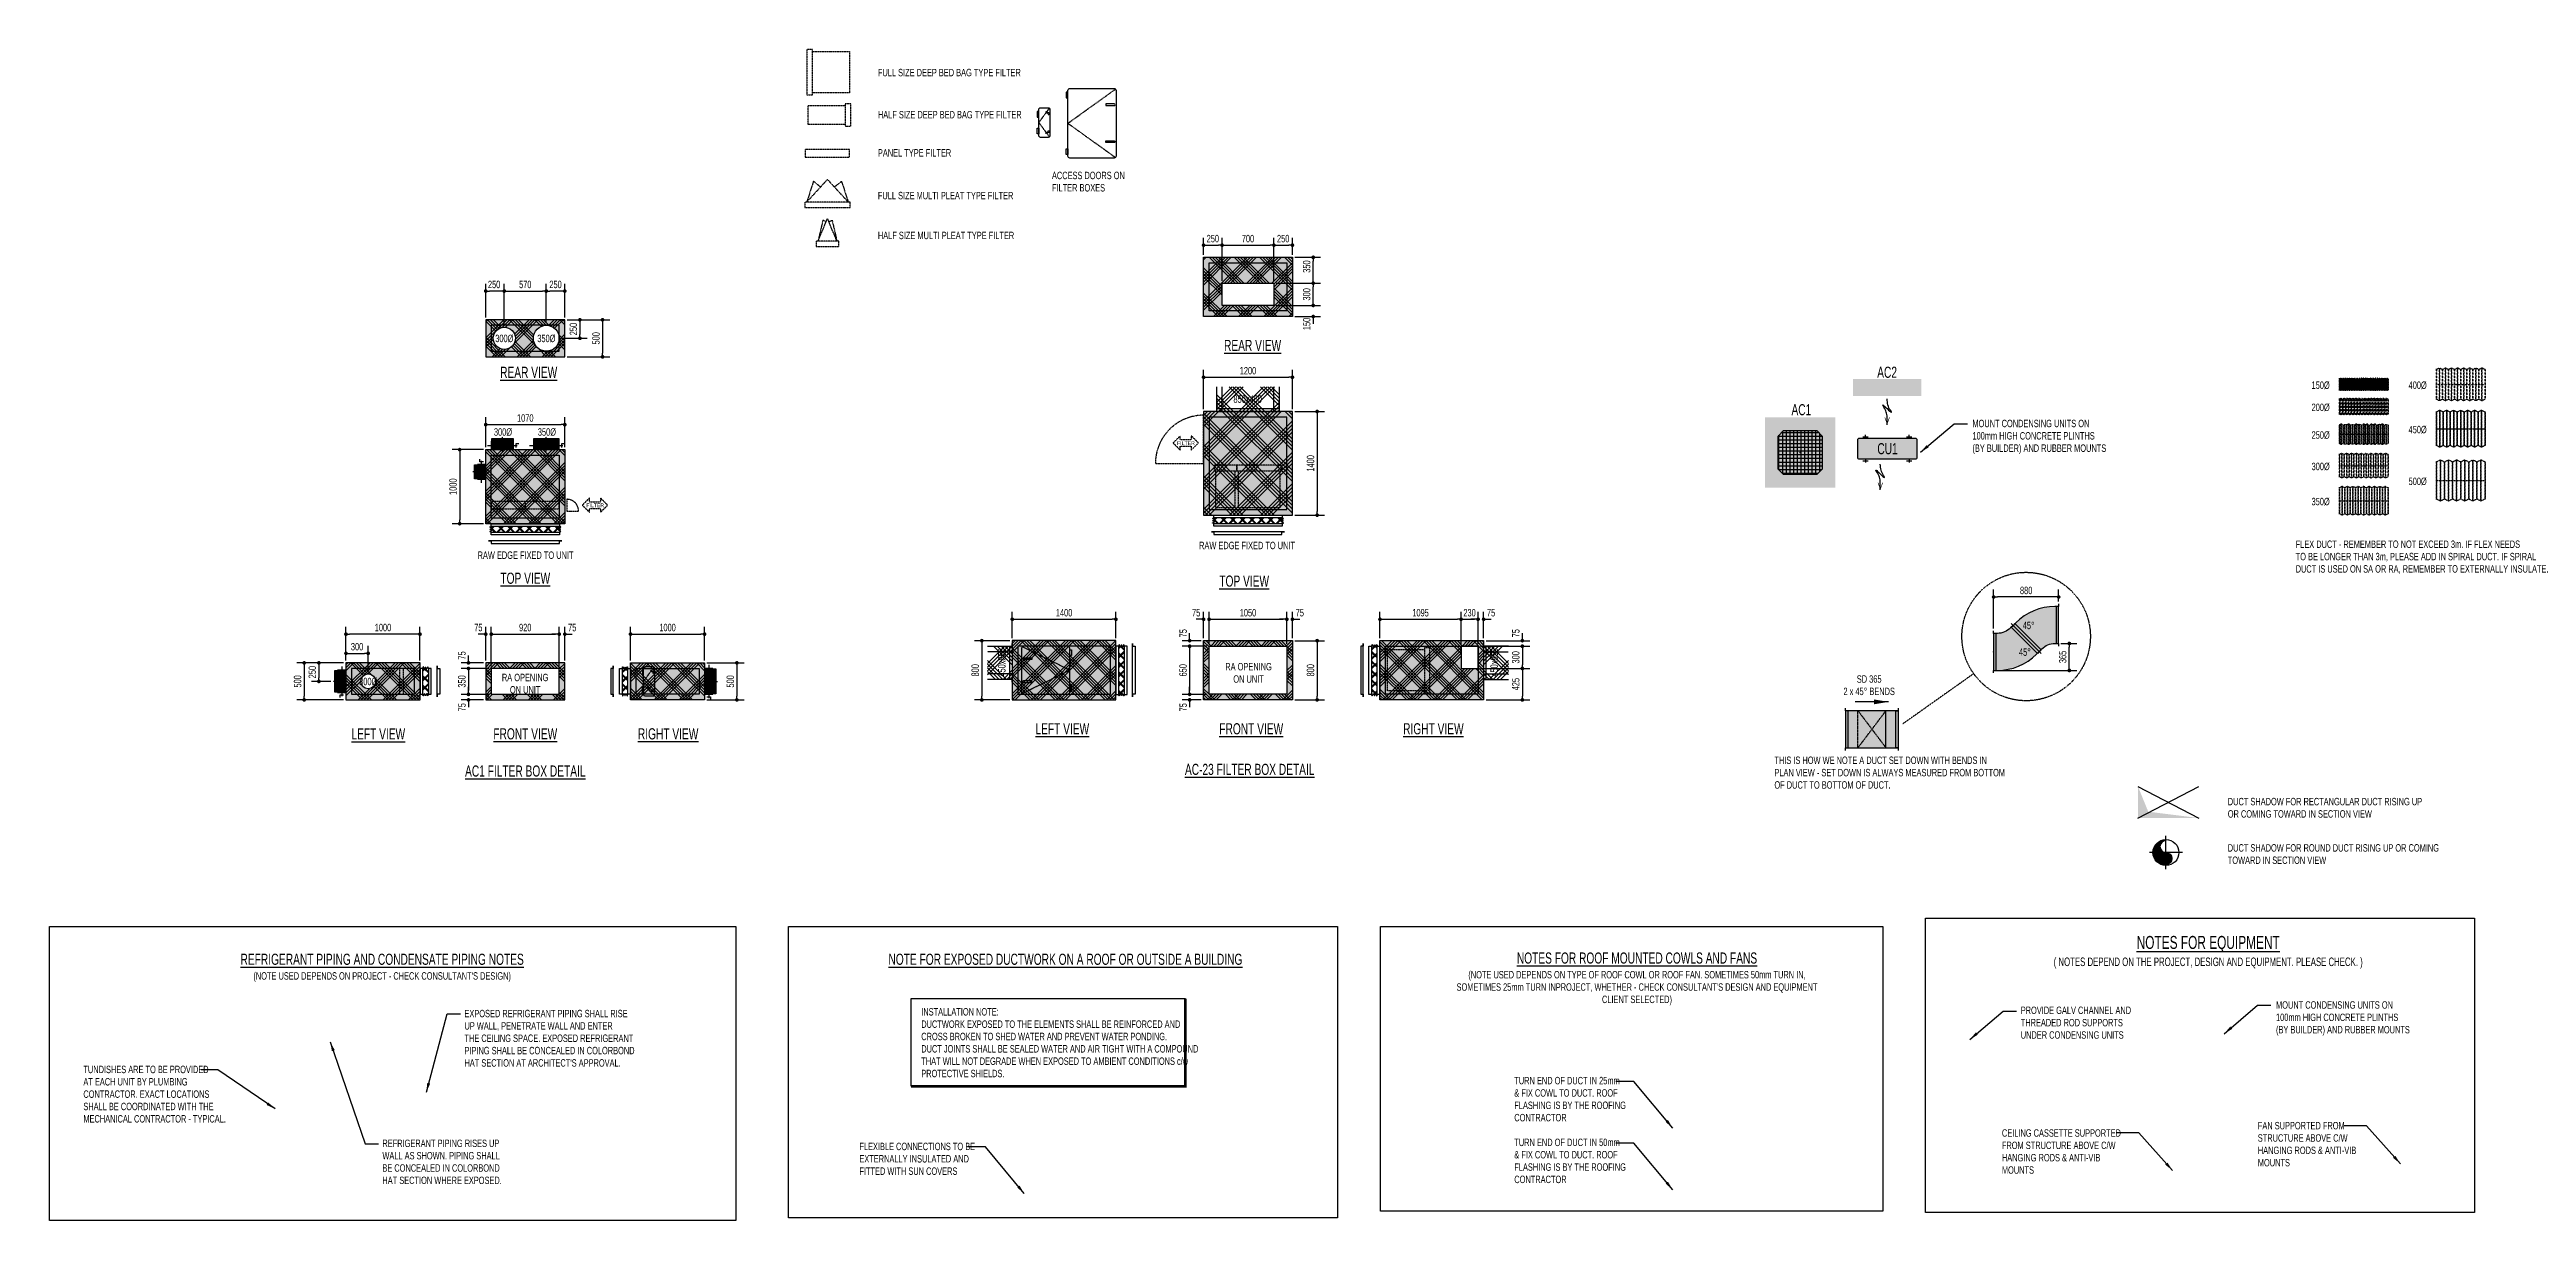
# Model space of a CAD drawing. Header units: millimetres. Extents: x 141 to 153906, y 19826 to 64501.
# Drawn here: x 38990 to 72447, y 42006 to 57822 of the extents above; entities that cross this region are included whole.
import ezdxf
from ezdxf.enums import TextEntityAlignment as Align

# ---------------------------------------------------------------- set-up
doc = ezdxf.new("R2010")
doc.units = ezdxf.units.MM
for name, pattern in [('Dashed', [3, 1.5, -1.5]), ('HD', [3.3, 1.8, -1.5]), ('HID', [3.5, 2, -1.5]), ('Ins', [1, 0.5, -0.5]), ('SCEN', [9, 6, -1, 1, -1])]:
    doc.linetypes.add(name, pattern=pattern)
for name, color, linetype in [('Hvac-Dim', 7, 'Continuous'), ('Hvac-Filter', 1, 'HID'), ('Hvac-FlexConn', 244, 'Continuous'), ('Hvac-Notes', 7, 'Continuous'), ('Hvac-TextLabel1', 7, 'Continuous'), ('Hvac-TextLabel2', 2, 'Continuous'), ('Hvacduct-ea', 32, 'Continuous'), ('Hvacduct-ea-Shading', 42, 'Continuous'), ('Hvacduct-fa-Shading', 83, 'Continuous'), ('Hvacduct-Flange', 8, 'Continuous'), ('Hvacduct-Flexduct', 17, 'Continuous'), ('Hvacduct-oa', 82, 'Continuous'), ('Hvacduct-ra', 210, 'Continuous'), ('Hvacduct-ra-Shading', 223, 'Continuous'), ('Hvacduct-sa', 160, 'Continuous'), ('HvacDuctText', 7, 'Continuous'), ('Hvacequip', 4, 'Continuous'), ('Hvacequip-Shading', 254, 'Continuous'), ('Hvacins', 118, 'Continuous'), ('HvacInsulation IN', 118, 'Continuous')]:
    doc.layers.add(name, color=color, linetype=linetype)
doc.styles.add('_Arial', font='arial.ttf')
doc.styles.add('Arial', font='ARIALN.TTF', dxfattribs={"width": 0.8})
doc.styles.add('Arial Narrow', font='ARIALN.TTF', dxfattribs={"width": 0.9, "height": 200})
doc.styles.add('Arial Narrow_1', font='ARIALN.TTF', dxfattribs={"height": 250})
doc.dimstyles.new('ISO-25', dxfattribs={"dimtxt": 2.5, "dimasz": 2.5, "dimexe": 1.25, "dimexo": 0.625, "dimtad": 1, "dimtxsty": 'Standard', "dimcen": 2.5, "dimadec": 0, "dimazin": 0, "dimtfac": 1, "dimtmove": 0, "dimatfit": 3, "dimfxl": 1, "dimarcsym": 0})
doc.dimstyles.new('Standard 100', dxfattribs={"dimscale": 50, "dimtxt": 2, "dimasz": 1, "dimexe": 2, "dimexo": 0.63, "dimgap": 0.63, "dimtad": 1, "dimdec": 0, "dimrnd": 5, "dimzin": 0, "dimdsep": 46, "dimtxsty": 'Arial', "dimblk": 'DOT', "dimcen": 0.09, "dimclrd": 1, "dimclre": 1, "dimclrt": 256, "dimadec": 0, "dimazin": 0, "dimtfac": 1, "dimtdec": 0, "dimtofl": 0, "dimtmove": 0, "dimatfit": 3, "dimfxl": 1, "dimtolj": 1, "dimtzin": 0, "dimarcsym": 0})
pattern_1 = [(45, (0, 7e-12), (-212.132, 212.132), []), (45, (50, 7e-12), (-212.132, 212.132), []), (45, (100, 7e-12), (-212.132, 212.132), []), (45, (150, 7e-12), (-212.132, 212.132), []), (135, (0, 7e-12), (-212.132, -212.132), []), (135, (50, 7e-12), (-212.132, -212.132), []), (135, (100, 7e-12), (-212.132, -212.132), []), (135, (150, 7e-12), (-212.132, -212.132), [])]
pattern_2 = [(45, (-84709.69, 66167.27), (-169.70563, 169.70563), []), (45, (-84669.69, 66167.27), (-169.70563, 169.70563), []), (45, (-84629.69, 66167.27), (-169.70563, 169.70563), []), (45, (-84589.69, 66167.27), (-169.70563, 169.70563), []), (135, (-84709.69, 66167.27), (-169.70563, -169.70563), []), (135, (-84669.69, 66167.27), (-169.70563, -169.70563), []), (135, (-84629.69, 66167.27), (-169.70563, -169.70563), []), (135, (-84589.69, 66167.27), (-169.70563, -169.70563), [])]
pattern_3 = [(45, (-33595.63, 19538.04), (-169.7056, 169.7056), []), (45, (-33555.63, 19538.04), (-169.7056, 169.7056), []), (45, (-33515.63, 19538.04), (-169.7056, 169.7056), []), (45, (-33475.63, 19538.04), (-169.7056, 169.7056), []), (135, (-33595.63, 19538.04), (-169.7056, -169.7056), []), (135, (-33555.63, 19538.04), (-169.7056, -169.7056), []), (135, (-33515.63, 19538.04), (-169.7056, -169.7056), []), (135, (-33475.63, 19538.04), (-169.7056, -169.7056), [])]

msp = doc.modelspace()

# ---------------------------------------------------------------- texts
at = {"layer": 'Hvac-Notes', "color": 7, "linetype": 'Continuous', "style": 'Arial Narrow', "width": 0.8}
for s, p in [('AC2', (63810.6, 53462.8)), ('AC1', (62652.7, 52956.9)), ('CU1', (63816.4, 52430.3))]:
    msp.add_text(s, height=150, dxfattribs=at).set_placement(p, align=Align.MIDDLE)
at = {"layer": 'Hvac-Notes', "char_height": 100, "style": 'Arial Narrow_1'}
for s, width, heights, insert, attachment_point in [('\\W0.8;FULL SIZE DEEP BED BAG TYPE FILTER', 2996.707, [550.4], (50179.1, 57560.6), 1), ('\\W0.8;HALF SIZE DEEP BED BAG TYPE FILTER', 2996.707, [550.4], (50179.1, 56992.1), 1), ('\\W0.8;PANEL TYPE FILTER', 2996.707, [550.4], (50179.1, 56476.2), 1), ('\\W0.8;FULL SIZE MULTI PLEAT TYPE FILTER', 5382.733, [0], (50178.8, 55899.1), 1), ('\\W0.8;ACCESS DOORS ON \\PFILTER BOXES', 5382.733, [0], (52530.1, 56170.9, 100.5), 1), ('\\W0.8;HALF SIZE MULTI PLEAT TYPE FILTER', 5382.733, [0], (50178.8, 55360.6), 1), ('\\W0.8;FLEX DUCT - REMEMBER TO NOT EXCEED 3m. IF FLEX NEEDS \\PTO BE LONGER THAN 3m, PLEASE ADD IN SPIRAL DUCT. IF SPIRAL \\PDUCT IS USED ON SA OR RA, REMEMBER TO EXTERNALLY INSULATE.', 5382.733, [0], (69329.1, 51190), 1), ('\\W0.8;RAW EDGE FIXED TO UNIT \\P', 1257.554, [0], (45419.8, 50991.3, 100.5), 5), ('\\W0.8;RAW EDGE FIXED TO UNIT \\P', 5382.733, [0], (54517.1, 51172.8, 100.5), 1), ('\\W0.8;THIS IS HOW WE NOTE A DUCT SET DOWN WITH BENDS IN \\PPLAN VIEW - SET DOWN IS ALWAYS MEASURED FROM BOTTOM \\POF DUCT TO BOTTOM OF DUCT.', 5382.733, [0], (62288.7, 48271.7, 100.5), 1), ('\\W0.8;DUCT SHADOW FOR RECTANGULAR DUCT RISING UP\\POR COMING TOWARD IN SECTION VIEW', 5382.733, [0], (68412.4, 47713.5), 1), ('{\\W0.8;DUCT SHADOW FOR ROUND DUCT RISING UP OR COMING \\PTOWARD IN SECTION VIEW}', 5382.733, [0], (68412.4, 47088.1), 1)]:
    msp.add_mtext_dynamic_manual_height_columns(s, width=width, gutter_width=1, heights=heights, dxfattribs=dict(at, insert=insert, attachment_point=attachment_point))
at = {"layer": 'Hvac-Notes', "char_height": 100, "attachment_point": 1, "style": 'Arial Narrow_1'}
for s, insert, width in [('\\W0.8;MOUNT CONDENSING UNITS ON \\P100mm HIGH CONCRETE PLINTHS \\P(BY BUILDER) AND RUBBER MOUNTS', (64963.2, 52820.8), 5382.733), ("\\W0.8;EXPOSED REFRIGERANT PIPING SHALL RISE \\PUP WALL, PENETRATE WALL AND ENTER \\PTHE CEILING SPACE. EXPOSED REFRIGERANT \\PPIPING SHALL BE CONCEALED IN COLORBOND \\PHAT SECTION AT ARCHITECT'S APPROVAL.", (44594.6, 44850.5, 100.5), 5382.733), ('\\fArial Narrow|b0|i0;\\W0.8;INSTALLATION NOTE:{\\L\\P}DUCTWORK EXPOSED TO THE ELEMENTS SHALL BE REINFORCED AND CROSS BROKEN TO SHED WATER AND PREVENT WATER PONDING.\\PDUCT JOINTS SHALL BE SEALED WATER AND AIR TIGHT WITH A COMPOUND THAT WILL NOT DEGRADE WHEN EXPOSED TO AMBIENT CONDITIONS c/w PROTECTIVE SHIELDS.\\P', (50764.9, 44874.1, 100.5), 3480.367), ('{\\W0.8;PROVIDE GALV CHANNEL AND \\PTHREADED ROD SUPPORTS \\PUNDER CONDENSING UNITS}', (65615.9, 44894.3, 100.5), 5382.733), ('\\W0.8;MOUNT CONDENSING UNITS ON \\P100mm HIGH CONCRETE PLINTHS \\P(BY BUILDER) AND RUBBER MOUNTS', (69063.8, 44966.3, 100.5), 5382.733), ('\\W0.8;TUNDISHES ARE TO BE PROVIDED \\PAT EACH UNIT BY PLUMBING \\PCONTRACTOR. EXACT LOCATIONS \\PSHALL BE COORDINATED WITH THE\\PMECHANICAL CONTRACTOR - TYPICAL.', (39447.2, 44095.5, 100.5), 5382.733), ('\\W0.8;TURN END OF DUCT IN 25mm\\P& FIX COWL TO DUCT. ROOF\\PFLASHING IS BY THE ROOFING\\PCONTRACTOR\\P\\P', (58775.2, 43944.7, 100.5), 5382.733), ('\\pxql;{\\W0.8;CEILING CASSETTE SUPPORTED \\PFROM STRUCTURE ABOVE C/W\\PHANGING RODS & ANTI-VIB\\PMOUNTS  }', (65361.4, 43237, 100.5), 5382.733), ('\\pxql;\\W0.8;FAN SUPPORTED FROM \\PSTRUCTURE ABOVE C/W\\PHANGING RODS & ANTI-VIB\\PMOUNTS  ', (68818.3, 43336.5, 100.5), 5382.733), ('\\W0.8;REFRIGERANT PIPING RISES UP\\PWALL AS SHOWN. PIPING SHALL\\PBE CONCEALED IN COLORBOND \\PHAT SECTION WHERE EXPOSED.', (43486.2, 43097.7, 100.5), 5382.733), ('\\W0.8;FLEXIBLE CONNECTIONS TO BE \\PEXTERNALLY INSULATED AND \\PFITTED WITH SUN COVERS\\P\\P', (49928.9, 43055.3, 100.5), 5382.733), ('\\W0.8;TURN END OF DUCT IN 50mm\\P& FIX COWL TO DUCT. ROOF\\PFLASHING IS BY THE ROOFING\\PCONTRACTOR\\P\\P', (58775.2, 43110.5, 100.5), 5382.733)]:
    msp.add_mtext(s, dxfattribs=dict(at, insert=insert, width=width))
at = {"layer": 'Hvac-TextLabel1', "char_height": 150, "style": 'Arial Narrow_1'}
for s, insert, attachment_point in [('\\L\\W0.8;REAR VIEW', (54854.5, 53899.8, 100.5), 1), ('\\L\\W0.8;REAR VIEW', (45462.1, 53461.3, 100.5), 5), ('\\L\\W0.8;TOP VIEW', (45416.2, 50679.6, 100.5), 5), ('\\L\\W0.8;TOP VIEW', (54790.6, 50717.2, 100.5), 1), ('\\L\\W0.8;LEFT VIEW', (43430.6, 48577.7, 100.5), 5), ('{\\W0.8;\\LFRONT VIEW}', (45416.2, 48577.7, 100.5), 5), ('{\\W0.8;\\LRIGHT VIEW}', (47345.8, 48577.7, 100.5), 5), ('\\L\\W0.8;LEFT VIEW', (52307.3, 48721.8, 100.5), 1), ('\\L\\W0.8;FRONT VIEW', (54790.6, 48721.8, 100.5), 1), ('\\L\\W0.8;RIGHT VIEW', (57273.9, 48721.8, 100.5), 1)]:
    msp.add_mtext_dynamic_manual_height_columns(s, width=1098.574, gutter_width=1, heights=[0], dxfattribs=dict(at, insert=insert, attachment_point=attachment_point))
at = {"layer": 'Hvac-TextLabel2', "color": 2, "char_height": 150, "style": 'Arial Narrow_1'}
for s, width, insert, attachment_point in [('\\L\\W0.8;AC1 FILTER BOX DETAIL', 1696.547, (45416.2, 47999.2, 100.5), 8), ('\\L\\W0.8;AC-23 FILTER BOX DETAIL', 1795.256, (55201.1, 48097.6, 100.5), 5)]:
    msp.add_mtext_dynamic_manual_height_columns(s, width=width, gutter_width=1, heights=[0], dxfattribs=dict(at, insert=insert, attachment_point=attachment_point))
at = {"layer": 'Hvac-TextLabel2', "color": 2, "char_height": 175, "attachment_point": 1, "style": 'Arial Narrow_1'}
for s, insert, width in [('\\pxqc;{\\L\\W0.8;NOTES FOR EQUIPMENT\\P}\\C3;\\H0.657143x;\\W0.8;( NOTES DEPEND ON THE PROJECT, DESIGN AND EQUIPMENT. PLEASE CHECK. )', (65212.3, 45848.7, 100.5), 5871.387), ("\\pxqc;{\\L{\\H0.857143x;\\W0.8;REFRIGERANT PIPING AND CONDENSATE PIPING NOTES}\\W0.8;\\P}\\C3;\\H0.571429x;\\W0.8;(NOTE USED DEPENDS ON PROJECT - CHECK CONSULTANT'S DESIGN)", (40222.1, 45608.7, 100.5), 6521.917), ("\\pxqc;{\\L{\\H0.857143x;\\W0.8;NOTES FOR ROOF MOUNTED COWLS AND FANS}\\W0.8;\\P}\\C3;\\H0.571429x;\\W0.8;(NOTE USED DEPENDS ON TYPE OF ROOF COWL OR ROOF FAN. SOMETIMES 50mm TURN IN, \\PSOMETIMES 25mm TURN INPROJECT, WHETHER - CHECK CONSULTANT'S DESIGN AND EQUIPMENT \\PCLIENT SELECTED)", (56196.4, 45625.4, 100.5), 8472.028)]:
    msp.add_mtext(s, dxfattribs=dict(at, insert=insert, width=width))
at = {"layer": 'Hvac-TextLabel2', "insert": (49276.6, 45608.7, 100.5), "char_height": 150, "width": 6870.825, "attachment_point": 1, "style": 'Arial Narrow_1'}
msp.add_mtext('\\pxqc;\\L\\W0.8;NOTE FOR EXPOSED DUCTWORK ON A ROOF OR OUTSIDE A BUILDING', dxfattribs=at)
at = {"layer": 'HvacDuctText', "color": 7, "linetype": 'Continuous', "width": 0.8}
for s, style, p in [('300%%C', 'Arial Narrow_1', (45133, 53919.8, -534.5)), ('350%%C', 'Arial Narrow_1', (45701, 53919.8, -534.5)), ('150%%C', 'Arial Narrow_1', (69666.8, 53288)), ('400%%C', 'Arial Narrow_1', (70977.1, 53288)), ('850x450', 'Arial Narrow', (55173.6, 53099.5, 100.5)), ('200%%C', 'Arial Narrow_1', (69666.8, 52988.9)), ('300%%C', 'Arial Narrow_1', (45115.4, 52656.2, -635)), ('350%%C', 'Arial Narrow_1', (45708.4, 52656.2, -635)), ('250%%C', 'Arial Narrow_1', (69666.8, 52614.7)), ('450%%C', 'Arial Narrow_1', (70977.1, 52688.9)), ('300%%C', 'Arial Narrow_1', (69666.8, 52190.6)), ('500%%C', 'Arial Narrow_1', (70977.1, 51989.7)), ('350%%C', 'Arial Narrow_1', (69666.8, 51716.4)), ('300%%C', 'Arial Narrow_1', (43295, 49285.8, -534.5))]:
    msp.add_text(s, height=100, dxfattribs=dict(at, style=style)).set_placement(p, align=Align.MIDDLE)
at = {"layer": 'HvacDuctText', "style": 'Arial Narrow_1', "width": 0.8}
for p in [(65723.4, 50042.9, 100.5), (65671.9, 49682.7, 100.5)]:
    msp.add_text('45%%d', height=100, dxfattribs=at).set_placement(p, align=Align.MIDDLE)
at = {"layer": 'HvacDuctText', "color": 7, "linetype": 'Continuous', "style": 'Arial Narrow', "width": 0.8}
for p in [(51852.8, 49543.2, 100.5), (58502.6, 49543.2, 100.5)]:
    msp.add_text('450x850', height=100, rotation=90, dxfattribs=at).set_placement(p, align=Align.MIDDLE)
at = {"layer": 'HvacDuctText', "char_height": 100, "attachment_point": 5, "style": 'Arial Narrow_1'}
for insert in [(55185.7, 49401.8, 100.5), (45414.4, 49255.7, 100.5)]:
    msp.add_mtext_dynamic_manual_height_columns('\\W0.8;RA OPENING\\PON UNIT', width=5382.733, gutter_width=1, heights=[0], dxfattribs=dict(at, insert=insert))
at = {"layer": 'HvacDuctText', "insert": (63090.2, 49368.9, 100.5), "char_height": 100, "width": 956.548, "attachment_point": 1, "style": 'Arial Narrow_1'}
msp.add_mtext('\\pxqc;\\W0.8;SD 365 \\P2 x 45%%D BENDS', dxfattribs=at)

# ---------------------------------------------------------------- blocks, each defined once
blk = doc.blocks.new('_Dot')
at = {"color": 0, "linetype": 'ByBlock', "lineweight": -2}
blk.add_line((-0.5, 0), (-1, 0), dxfattribs=at)
at = {"color": 0, "linetype": 'ByBlock', "const_width": 0.5}
blk.add_lwpolyline([(-0.25, 0, 1), (0.25, 0, 1)], format="xyb", close=True, dxfattribs=at)
blk = doc.blocks.new('*D113')
at = {"layer": 'Defpoints', "color": 0, "transparency": 16777216}
for p in [(66128, 49799), (66272, 49799), (65250, 49435)]:
    blk.add_point(p, dxfattribs=at)
at = {"layer": 'Hvac-Dim', "color": 1, "lineweight": -2, "transparency": 16777216}
for p, q in [((66159, 49799), (66372, 49799)), ((66272, 49485), (66272, 49749)), ((65281, 49435), (66372, 49435))]:
    blk.add_line(p, q, dxfattribs=at)
at = {"layer": 'Hvac-Dim', "color": 1, "lineweight": -2, "transparency": 16777216, "xscale": 50, "yscale": 50, "zscale": 50}
for p, rotation in [((66272, 49799), 90), ((66272, 49435), 270)]:
    blk.add_blockref('_Dot', p, dxfattribs=dict(at, rotation=rotation))
at = {"layer": 'Hvac-Dim', "transparency": 16777216, "insert": (66183, 49617), "char_height": 100, "attachment_point": 5, "rotation": 90, "style": 'Arial'}
blk.add_mtext('\\A1;365', dxfattribs=at)
blk = doc.blocks.new('*D114')
at = {"layer": 'Defpoints', "color": 0, "transparency": 16777216}
for p in [(65250, 50427), (66128, 50334), (65250, 49970)]:
    blk.add_point(p, dxfattribs=at)
at = {"layer": 'Hvac-Dim', "color": 1, "lineweight": -2, "transparency": 16777216}
for p, q in [((65250, 50002), (65250, 50527)), ((66128, 50366), (66128, 50527)), ((66078, 50427), (65300, 50427))]:
    blk.add_line(p, q, dxfattribs=at)
at = {"layer": 'Hvac-Dim', "color": 1, "lineweight": -2, "transparency": 16777216, "xscale": 50, "yscale": 50, "zscale": 50, "rotation": 180}
blk.add_blockref('_Dot', (65250, 50427), dxfattribs=at)
at = {"layer": 'Hvac-Dim', "color": 1, "lineweight": -2, "transparency": 16777216, "xscale": 50, "yscale": 50, "zscale": 50}
blk.add_blockref('_Dot', (66128, 50427), dxfattribs=at)
at = {"layer": 'Hvac-Dim', "transparency": 16777216, "insert": (65689, 50515), "char_height": 100, "attachment_point": 5, "style": 'Arial'}
blk.add_mtext('\\A1;880', dxfattribs=at)
blk = doc.blocks.new('6A84')
at = {"layer": 'Hvacequip-Shading', "color": 253}
blk.add_solid([(-475, -475), (475, -475), (-475, 475), (475, 475)], dxfattribs=at)
blk = doc.blocks.new('Cassette-g')
at = {"linetype": 'Continuous'}
h = blk.add_hatch(dxfattribs=at)
h.set_pattern_fill('_USER', color=252, scale=0.052632, double=1, pattern_type=0)
h.set_pattern_definition([(0, (5e-16, 0), (0, 0.0526316), []), (90, (5e-16, 0), (-0.0526316, 3e-18), [])])
h.paths.add_polyline_path([(-0.314, -0.235), (-0.314, 0.235), (-0.235, 0.314), (0.235, 0.314), (0.314, 0.235), (0.314, -0.235), (0.235, -0.314), (-0.235, -0.314)])
at = {"color": 252, "linetype": 'Continuous', "elevation": -0.037, "flags": 128}
blk.add_lwpolyline([(-0.314, -0.235), (-0.314, 0.235), (-0.235, 0.314), (0.235, 0.314), (0.314, 0.235), (0.314, -0.235), (0.235, -0.314), (-0.235, -0.314)], close=True, dxfattribs=at)
at = {"color": 252, "linetype": 'Continuous'}
blk.add_point((0, 0, -0.037), dxfattribs=at)
blk = doc.blocks.new('6A91')
at = {"layer": 'Hvacequip'}
blk.add_blockref('Cassette-g', (0, 0, -0.963), dxfattribs=at)
blk = doc.blocks.new('F4DC')
at = {"color": 252, "linetype": 'Continuous'}
for points in [[(-330, 162), (-260, 162)], [(-295, 137), (-295, 187)]]:
    blk.add_lwpolyline(points, dxfattribs=at)
blk = doc.blocks.new('F4ED')
at = {"color": 252, "linetype": 'Continuous'}
for points in [[(260, 162), (330, 162)], [(295, 137), (295, 187)]]:
    blk.add_lwpolyline(points, dxfattribs=at)
blk = doc.blocks.new('F527')
at = {"color": 230, "linetype": 'Continuous'}
blk.add_line((-95, -558, 275), (-95, -455, 275), dxfattribs=at)
blk.add_lwpolyline([(-95, -455), (-96, -438), (-98, -421), (-101, -404), (-106, -387), (-112, -370), (-120, -353), (-129, -337), (-140, -320), (-149, -305), (-154, -296), (-155, -291), (-151, -291), (-144, -296), (-132, -306), (-116, -321), (-96, -341), (-76, -361), (-60, -375), (-48, -386), (-40, -391), (-37, -391), (-38, -387), (-42, -377), (-51, -363), (-61, -346), (-70, -328), (-78, -310), (-84, -291), (-89, -271), (-92, -251), (-94, -230), (-95, -208)], dxfattribs=at)
at = {"color": 230, "linetype": 'Continuous', "const_width": 8.24, "elevation": 275}
blk.add_lwpolyline([(-64, -460), (-95, -546), (-126, -460)], dxfattribs=at)
blk = doc.blocks.new('F59A')
at = {"layer": 'Hvacequip-Shading', "color": 253, "linetype": 'Continuous'}
blk.add_solid([(-462, -232, 50), (-462, -3, 50), (462, -232, 50), (462, -3, 50)], dxfattribs=at)
blk = doc.blocks.new('Filter Removal')
at = {"color": 1}
for p, q in [((0, 0), (-96, -96)), ((96, -96), (0, 0)), ((-96, -96), (-45, -96)), ((-45, -246), (-96, -246)), ((-96, -246), (0, -342)), ((-45, -246), (-45, -96)), ((0, -342), (96, -246)), ((45, -96), (96, -96)), ((45, -246), (45, -96)), ((96, -246), (45, -246))]:
    blk.add_line(p, q, dxfattribs=at)
at = {"color": 1, "style": '_Arial'}
blk.add_text('FILTER', height=50, rotation=90, dxfattribs=at).set_placement((2, -168), align=Align.MIDDLE_CENTER)
blk = doc.blocks.new('*D208')
at = {"layer": 'Defpoints', "color": 0, "transparency": 16777216}
for p in [(47838, 49925), (46838, 49537), (47838, 49537)]:
    blk.add_point(p, dxfattribs=at)
at = {"layer": 'Hvac-Dim', "color": 1, "lineweight": -2, "transparency": 16777216}
for p, q in [((46838, 49569), (46838, 50025)), ((46888, 49925), (47788, 49925)), ((47838, 49569), (47838, 50025))]:
    blk.add_line(p, q, dxfattribs=at)
at = {"layer": 'Hvac-Dim', "color": 1, "lineweight": -2, "transparency": 16777216, "xscale": 50, "yscale": 50, "zscale": 50, "rotation": 180}
blk.add_blockref('_Dot', (46838, 49925), dxfattribs=at)
at = {"layer": 'Hvac-Dim', "color": 1, "lineweight": -2, "transparency": 16777216, "xscale": 50, "yscale": 50, "zscale": 50}
blk.add_blockref('_Dot', (47838, 49925), dxfattribs=at)
at = {"layer": 'Hvac-Dim', "transparency": 16777216, "insert": (47338, 50014), "char_height": 100, "attachment_point": 5, "style": 'Arial'}
blk.add_mtext('\\A1;1000', dxfattribs=at)
blk = doc.blocks.new('*D209')
at = {"layer": 'Defpoints', "color": 0, "transparency": 16777216}
for p in [(47838, 49537), (47838, 49037), (48274, 49037)]:
    blk.add_point(p, dxfattribs=at)
at = {"layer": 'Hvac-Dim', "color": 1, "lineweight": -2, "transparency": 16777216}
for p, q in [((47870, 49537), (48374, 49537)), ((48274, 49487), (48274, 49087)), ((47870, 49037), (48374, 49037))]:
    blk.add_line(p, q, dxfattribs=at)
at = {"layer": 'Hvac-Dim', "color": 1, "lineweight": -2, "transparency": 16777216, "xscale": 50, "yscale": 50, "zscale": 50}
for p, rotation in [((48274, 49537), 90), ((48274, 49037), 270)]:
    blk.add_blockref('_Dot', p, dxfattribs=dict(at, rotation=rotation))
at = {"layer": 'Hvac-Dim', "transparency": 16777216, "insert": (48186, 49287), "char_height": 100, "attachment_point": 5, "rotation": 90, "style": 'Arial'}
blk.add_mtext('\\A1;500', dxfattribs=at)
blk = doc.blocks.new('*D210')
at = {"layer": 'Defpoints', "color": 0, "transparency": 16777216}
for p in [(45875, 49925), (44957, 49462), (45875, 49462)]:
    blk.add_point(p, dxfattribs=at)
at = {"layer": 'Hvac-Dim', "color": 1, "lineweight": -2, "transparency": 16777216}
for p, q in [((44957, 49494), (44957, 50025)), ((45007, 49925), (45825, 49925)), ((45875, 49494), (45875, 50025))]:
    blk.add_line(p, q, dxfattribs=at)
at = {"layer": 'Hvac-Dim', "color": 1, "lineweight": -2, "transparency": 16777216, "xscale": 50, "yscale": 50, "zscale": 50, "rotation": 180}
blk.add_blockref('_Dot', (44957, 49925), dxfattribs=at)
at = {"layer": 'Hvac-Dim', "color": 1, "lineweight": -2, "transparency": 16777216, "xscale": 50, "yscale": 50, "zscale": 50}
blk.add_blockref('_Dot', (45875, 49925), dxfattribs=at)
at = {"layer": 'Hvac-Dim', "transparency": 16777216, "insert": (45416, 50014), "char_height": 100, "attachment_point": 5, "style": 'Arial'}
blk.add_mtext('\\A1;920', dxfattribs=at)
blk = doc.blocks.new('*D211')
at = {"layer": 'Defpoints', "color": 0, "transparency": 16777216}
for p in [(44882, 49925), (44882, 49537), (44957, 49462)]:
    blk.add_point(p, dxfattribs=at)
at = {"layer": 'Hvac-Dim', "color": 1, "lineweight": -2, "transparency": 16777216}
for p, q in [((44832, 49925), (44782, 49925)), ((44882, 49569), (44882, 50025)), ((44957, 49494), (44957, 50025)), ((45007, 49925), (45057, 49925))]:
    blk.add_line(p, q, dxfattribs=at)
at = {"layer": 'Hvac-Dim', "color": 1, "lineweight": -2, "transparency": 16777216, "xscale": 50, "yscale": 50, "zscale": 50}
blk.add_blockref('_Dot', (44882, 49925), dxfattribs=at)
at = {"layer": 'Hvac-Dim', "color": 1, "lineweight": -2, "transparency": 16777216, "xscale": 50, "yscale": 50, "zscale": 50, "rotation": 180}
blk.add_blockref('_Dot', (44957, 49925), dxfattribs=at)
at = {"layer": 'Hvac-Dim', "transparency": 16777216, "insert": (44782, 50014), "char_height": 100, "attachment_point": 5, "style": 'Arial'}
blk.add_mtext('\\A1;\\W0.8;75', dxfattribs=at)
blk = doc.blocks.new('*D212')
at = {"layer": 'Defpoints', "color": 0, "transparency": 16777216}
for p in [(44882, 49537), (44649, 49462), (44957, 49462)]:
    blk.add_point(p, dxfattribs=at)
at = {"layer": 'Hvac-Dim', "color": 1, "lineweight": -2, "transparency": 16777216}
for p, q in [((44851, 49537), (44549, 49537)), ((44649, 49587), (44649, 49637)), ((44926, 49462), (44549, 49462)), ((44649, 49412), (44649, 49362))]:
    blk.add_line(p, q, dxfattribs=at)
at = {"layer": 'Hvac-Dim', "color": 1, "lineweight": -2, "transparency": 16777216, "xscale": 50, "yscale": 50, "zscale": 50}
for p, rotation in [((44649, 49537), 270), ((44649, 49462), 90)]:
    blk.add_blockref('_Dot', p, dxfattribs=dict(at, rotation=rotation))
at = {"layer": 'Hvac-Dim', "transparency": 16777216, "insert": (44561, 49637), "char_height": 100, "attachment_point": 5, "rotation": 90, "style": 'Arial'}
blk.add_mtext('\\A1;75', dxfattribs=at)
blk = doc.blocks.new('*D213')
at = {"layer": 'Defpoints', "color": 0, "transparency": 16777216}
for p in [(44957, 49462), (44649, 49112), (44957, 49112)]:
    blk.add_point(p, dxfattribs=at)
at = {"layer": 'Hvac-Dim', "color": 1, "lineweight": -2, "transparency": 16777216}
for p, q in [((44926, 49462), (44549, 49462)), ((44649, 49412), (44649, 49162)), ((44926, 49112), (44549, 49112))]:
    blk.add_line(p, q, dxfattribs=at)
at = {"layer": 'Hvac-Dim', "color": 1, "lineweight": -2, "transparency": 16777216, "xscale": 50, "yscale": 50, "zscale": 50}
for p, rotation in [((44649, 49462), 90), ((44649, 49112), 270)]:
    blk.add_blockref('_Dot', p, dxfattribs=dict(at, rotation=rotation))
at = {"layer": 'Hvac-Dim', "transparency": 16777216, "insert": (44560, 49287), "char_height": 100, "attachment_point": 5, "rotation": 90, "style": 'Arial'}
blk.add_mtext('\\A1;350', dxfattribs=at)
blk = doc.blocks.new('*D214')
at = {"layer": 'Defpoints', "color": 0, "transparency": 16777216}
for p in [(44649, 49037), (44882, 49037), (44957, 49112)]:
    blk.add_point(p, dxfattribs=at)
at = {"layer": 'Hvac-Dim', "color": 1, "lineweight": -2, "transparency": 16777216}
for p, q in [((44649, 49162), (44649, 49212)), ((44926, 49112), (44549, 49112)), ((44851, 49037), (44549, 49037)), ((44649, 48987), (44649, 48937))]:
    blk.add_line(p, q, dxfattribs=at)
at = {"layer": 'Hvac-Dim', "color": 1, "lineweight": -2, "transparency": 16777216, "xscale": 50, "yscale": 50, "zscale": 50}
for p, rotation in [((44649, 49112), 270), ((44649, 49037), 90)]:
    blk.add_blockref('_Dot', p, dxfattribs=dict(at, rotation=rotation))
at = {"layer": 'Hvac-Dim', "transparency": 16777216, "insert": (44561, 48937), "char_height": 100, "attachment_point": 5, "rotation": 90, "style": 'Arial'}
blk.add_mtext('\\A1;75', dxfattribs=at)
blk = doc.blocks.new('*D215')
at = {"layer": 'Defpoints', "color": 0, "transparency": 16777216}
for p in [(45950, 52755), (44882, 52417), (45950, 52417)]:
    blk.add_point(p, dxfattribs=at)
at = {"layer": 'Hvac-Dim', "color": 1, "lineweight": -2, "transparency": 16777216}
for p, q in [((44882, 52449), (44882, 52855)), ((44932, 52755), (45900, 52755)), ((45950, 52449), (45950, 52855))]:
    blk.add_line(p, q, dxfattribs=at)
at = {"layer": 'Hvac-Dim', "color": 1, "lineweight": -2, "transparency": 16777216, "xscale": 50, "yscale": 50, "zscale": 50, "rotation": 180}
blk.add_blockref('_Dot', (44882, 52755), dxfattribs=at)
at = {"layer": 'Hvac-Dim', "color": 1, "lineweight": -2, "transparency": 16777216, "xscale": 50, "yscale": 50, "zscale": 50}
blk.add_blockref('_Dot', (45950, 52755), dxfattribs=at)
at = {"layer": 'Hvac-Dim', "transparency": 16777216, "insert": (45416, 52844), "char_height": 100, "attachment_point": 5, "style": 'Arial'}
blk.add_mtext('\\A1;\\W0.8;\\A1;1070', dxfattribs=at)
blk = doc.blocks.new('*D216')
at = {"layer": 'Defpoints', "color": 0, "transparency": 16777216}
for p in [(44882, 52417), (44530, 51417), (44882, 51417)]:
    blk.add_point(p, dxfattribs=at)
at = {"layer": 'Hvac-Dim', "color": 1, "lineweight": -2, "transparency": 16777216}
for p, q in [((44851, 52417), (44430, 52417)), ((44530, 52367), (44530, 51467)), ((44851, 51417), (44430, 51417))]:
    blk.add_line(p, q, dxfattribs=at)
at = {"layer": 'Hvac-Dim', "color": 1, "lineweight": -2, "transparency": 16777216, "xscale": 50, "yscale": 50, "zscale": 50}
for p, rotation in [((44530, 52417), 90), ((44530, 51417), 270)]:
    blk.add_blockref('_Dot', p, dxfattribs=dict(at, rotation=rotation))
at = {"layer": 'Hvac-Dim', "transparency": 16777216, "insert": (44441, 51917), "char_height": 100, "attachment_point": 5, "rotation": 90, "style": 'Arial'}
blk.add_mtext('\\A1;\\A1;1000', dxfattribs=at)
blk = doc.blocks.new('*D217')
at = {"layer": 'Defpoints', "color": 0, "transparency": 16777216}
for p in [(45700, 54559), (45700, 54096), (45950, 54171)]:
    blk.add_point(p, dxfattribs=at)
at = {"layer": 'Hvac-Dim', "color": 1, "lineweight": -2, "transparency": 16777216}
for p, q in [((45700, 54128), (45700, 54659)), ((45900, 54559), (45750, 54559)), ((45950, 54203), (45950, 54659))]:
    blk.add_line(p, q, dxfattribs=at)
at = {"layer": 'Hvac-Dim', "color": 1, "lineweight": -2, "transparency": 16777216, "xscale": 50, "yscale": 50, "zscale": 50, "rotation": 180}
blk.add_blockref('_Dot', (45700, 54559), dxfattribs=at)
at = {"layer": 'Hvac-Dim', "color": 1, "lineweight": -2, "transparency": 16777216, "xscale": 50, "yscale": 50, "zscale": 50}
blk.add_blockref('_Dot', (45950, 54559), dxfattribs=at)
at = {"layer": 'Hvac-Dim', "transparency": 16777216, "insert": (45825, 54648), "char_height": 100, "attachment_point": 5, "style": 'Arial'}
blk.add_mtext('\\A1;250', dxfattribs=at)
blk = doc.blocks.new('*D218')
at = {"layer": 'Defpoints', "color": 0, "transparency": 16777216}
for p in [(44882, 54559), (44882, 54171), (45132, 54096)]:
    blk.add_point(p, dxfattribs=at)
at = {"layer": 'Hvac-Dim', "color": 1, "lineweight": -2, "transparency": 16777216}
for p, q in [((44882, 54203), (44882, 54659)), ((45082, 54559), (44932, 54559)), ((45132, 54128), (45132, 54659))]:
    blk.add_line(p, q, dxfattribs=at)
at = {"layer": 'Hvac-Dim', "color": 1, "lineweight": -2, "transparency": 16777216, "xscale": 50, "yscale": 50, "zscale": 50, "rotation": 180}
blk.add_blockref('_Dot', (44882, 54559), dxfattribs=at)
at = {"layer": 'Hvac-Dim', "color": 1, "lineweight": -2, "transparency": 16777216, "xscale": 50, "yscale": 50, "zscale": 50}
blk.add_blockref('_Dot', (45132, 54559), dxfattribs=at)
at = {"layer": 'Hvac-Dim', "transparency": 16777216, "insert": (44995, 54648), "char_height": 100, "attachment_point": 5, "style": 'Arial'}
blk.add_mtext('\\A1;\\A1;250', dxfattribs=at)
blk = doc.blocks.new('*D219')
at = {"layer": 'Defpoints', "color": 0, "transparency": 16777216}
for p in [(45875, 53921), (45950, 54171), (46154, 53921)]:
    blk.add_point(p, dxfattribs=at)
at = {"layer": 'Hvac-Dim', "color": 1, "lineweight": -2, "transparency": 16777216}
for p, q in [((45907, 53921), (46254, 53921)), ((45982, 54171), (46254, 54171)), ((46154, 54121), (46154, 53971))]:
    blk.add_line(p, q, dxfattribs=at)
at = {"layer": 'Hvac-Dim', "color": 1, "lineweight": -2, "transparency": 16777216, "xscale": 50, "yscale": 50, "zscale": 50}
for p, rotation in [((46154, 54171), 90), ((46154, 53921), 270)]:
    blk.add_blockref('_Dot', p, dxfattribs=dict(at, rotation=rotation))
at = {"layer": 'Hvac-Dim', "transparency": 16777216, "insert": (46066, 54046), "char_height": 100, "attachment_point": 5, "rotation": 90, "style": 'Arial'}
blk.add_mtext('\\A1;\\W0.8;250', dxfattribs=at)
blk = doc.blocks.new('*D220')
at = {"layer": 'Defpoints', "color": 0, "transparency": 16777216}
for p in [(45950, 49925), (45950, 49537), (45875, 49462)]:
    blk.add_point(p, dxfattribs=at)
at = {"layer": 'Hvac-Dim', "color": 1, "lineweight": -2, "transparency": 16777216}
for p, q in [((45825, 49925), (45775, 49925)), ((45875, 49494), (45875, 50025)), ((45950, 49569), (45950, 50025)), ((46000, 49925), (46050, 49925))]:
    blk.add_line(p, q, dxfattribs=at)
at = {"layer": 'Hvac-Dim', "color": 1, "lineweight": -2, "transparency": 16777216, "xscale": 50, "yscale": 50, "zscale": 50}
blk.add_blockref('_Dot', (45875, 49925), dxfattribs=at)
at = {"layer": 'Hvac-Dim', "color": 1, "lineweight": -2, "transparency": 16777216, "xscale": 50, "yscale": 50, "zscale": 50, "rotation": 180}
blk.add_blockref('_Dot', (45950, 49925), dxfattribs=at)
at = {"layer": 'Hvac-Dim', "transparency": 16777216, "insert": (46050, 50014), "char_height": 100, "attachment_point": 5, "style": 'Arial'}
blk.add_mtext('\\A1;\\W0.8;75', dxfattribs=at)
blk = doc.blocks.new('*D221')
at = {"layer": 'Defpoints', "color": 0, "transparency": 16777216}
for p in [(55778, 53395), (54578, 52932), (55778, 52932)]:
    blk.add_point(p, dxfattribs=at)
at = {"layer": 'Hvac-Dim', "color": 1, "lineweight": -2, "transparency": 16777216}
for p, q in [((54578, 52964), (54578, 53495)), ((54628, 53395), (55728, 53395)), ((55778, 52964), (55778, 53495))]:
    blk.add_line(p, q, dxfattribs=at)
at = {"layer": 'Hvac-Dim', "color": 1, "lineweight": -2, "transparency": 16777216, "xscale": 50, "yscale": 50, "zscale": 50, "rotation": 180}
blk.add_blockref('_Dot', (54578, 53395), dxfattribs=at)
at = {"layer": 'Hvac-Dim', "color": 1, "lineweight": -2, "transparency": 16777216, "xscale": 50, "yscale": 50, "zscale": 50}
blk.add_blockref('_Dot', (55778, 53395), dxfattribs=at)
at = {"layer": 'Hvac-Dim', "transparency": 16777216, "insert": (55178, 53483), "char_height": 100, "attachment_point": 5, "style": 'Arial'}
blk.add_mtext('\\A1;1200', dxfattribs=at)
blk = doc.blocks.new('*D222')
at = {"layer": 'Defpoints', "color": 0, "transparency": 16777216}
for p in [(55778, 52932), (55778, 51532), (56112, 51532)]:
    blk.add_point(p, dxfattribs=at)
at = {"layer": 'Hvac-Dim', "color": 1, "lineweight": -2, "transparency": 16777216}
for p, q in [((55809, 52932), (56212, 52932)), ((56112, 52882), (56112, 51582)), ((55809, 51532), (56212, 51532))]:
    blk.add_line(p, q, dxfattribs=at)
at = {"layer": 'Hvac-Dim', "color": 1, "lineweight": -2, "transparency": 16777216, "xscale": 50, "yscale": 50, "zscale": 50}
for p, rotation in [((56112, 52932), 90), ((56112, 51532), 270)]:
    blk.add_blockref('_Dot', p, dxfattribs=dict(at, rotation=rotation))
at = {"layer": 'Hvac-Dim', "transparency": 16777216, "insert": (56023, 52232), "char_height": 100, "attachment_point": 5, "rotation": 90, "style": 'Arial'}
blk.add_mtext('\\A1;1400', dxfattribs=at)
blk = doc.blocks.new('*D223')
at = {"layer": 'Defpoints', "color": 0, "transparency": 16777216}
for p in [(54653, 50126), (54578, 49837), (54653, 49762)]:
    blk.add_point(p, dxfattribs=at)
at = {"layer": 'Hvac-Dim', "color": 1, "lineweight": -2, "transparency": 16777216}
for p, q in [((54578, 49869), (54578, 50226)), ((54653, 49794), (54653, 50226)), ((54528, 50126), (54478, 50126)), ((54703, 50126), (54753, 50126))]:
    blk.add_line(p, q, dxfattribs=at)
at = {"layer": 'Hvac-Dim', "color": 1, "lineweight": -2, "transparency": 16777216, "xscale": 50, "yscale": 50, "zscale": 50}
blk.add_blockref('_Dot', (54578, 50126), dxfattribs=at)
at = {"layer": 'Hvac-Dim', "color": 1, "lineweight": -2, "transparency": 16777216, "xscale": 50, "yscale": 50, "zscale": 50, "rotation": 180}
blk.add_blockref('_Dot', (54653, 50126), dxfattribs=at)
at = {"layer": 'Hvac-Dim', "transparency": 16777216, "insert": (54478, 50214), "char_height": 100, "attachment_point": 5, "style": 'Arial'}
blk.add_mtext('\\A1;75', dxfattribs=at)
blk = doc.blocks.new('*D224')
at = {"layer": 'Defpoints', "color": 0, "transparency": 16777216}
for p in [(55703, 50126), (54653, 49762), (55703, 49762)]:
    blk.add_point(p, dxfattribs=at)
at = {"layer": 'Hvac-Dim', "color": 1, "lineweight": -2, "transparency": 16777216}
for p, q in [((54653, 49794), (54653, 50226)), ((55703, 49794), (55703, 50226)), ((54703, 50126), (55653, 50126))]:
    blk.add_line(p, q, dxfattribs=at)
at = {"layer": 'Hvac-Dim', "color": 1, "lineweight": -2, "transparency": 16777216, "xscale": 50, "yscale": 50, "zscale": 50, "rotation": 180}
blk.add_blockref('_Dot', (54653, 50126), dxfattribs=at)
at = {"layer": 'Hvac-Dim', "color": 1, "lineweight": -2, "transparency": 16777216, "xscale": 50, "yscale": 50, "zscale": 50}
blk.add_blockref('_Dot', (55703, 50126), dxfattribs=at)
at = {"layer": 'Hvac-Dim', "transparency": 16777216, "insert": (55178, 50214), "char_height": 100, "attachment_point": 5, "style": 'Arial'}
blk.add_mtext('\\A1;1050', dxfattribs=at)
blk = doc.blocks.new('*D225')
at = {"layer": 'Defpoints', "color": 0, "transparency": 16777216}
for p in [(55778, 50126), (55703, 49762), (55778, 49837)]:
    blk.add_point(p, dxfattribs=at)
at = {"layer": 'Hvac-Dim', "color": 1, "lineweight": -2, "transparency": 16777216}
for p, q in [((55703, 49794), (55703, 50226)), ((55778, 49869), (55778, 50226)), ((55653, 50126), (55603, 50126)), ((55828, 50126), (55878, 50126))]:
    blk.add_line(p, q, dxfattribs=at)
at = {"layer": 'Hvac-Dim', "color": 1, "lineweight": -2, "transparency": 16777216, "xscale": 50, "yscale": 50, "zscale": 50}
blk.add_blockref('_Dot', (55703, 50126), dxfattribs=at)
at = {"layer": 'Hvac-Dim', "color": 1, "lineweight": -2, "transparency": 16777216, "xscale": 50, "yscale": 50, "zscale": 50, "rotation": 180}
blk.add_blockref('_Dot', (55778, 50126), dxfattribs=at)
at = {"layer": 'Hvac-Dim', "transparency": 16777216, "insert": (55878, 50214), "char_height": 100, "attachment_point": 5, "style": 'Arial'}
blk.add_mtext('\\A1;75', dxfattribs=at)
blk = doc.blocks.new('*D226')
at = {"layer": 'Defpoints', "color": 0, "transparency": 16777216}
for p in [(55778, 49837), (55778, 49037), (56112, 49037)]:
    blk.add_point(p, dxfattribs=at)
at = {"layer": 'Hvac-Dim', "color": 1, "lineweight": -2, "transparency": 16777216}
for p, q in [((55809, 49837), (56212, 49837)), ((56112, 49787), (56112, 49087)), ((55809, 49037), (56212, 49037))]:
    blk.add_line(p, q, dxfattribs=at)
at = {"layer": 'Hvac-Dim', "color": 1, "lineweight": -2, "transparency": 16777216, "xscale": 50, "yscale": 50, "zscale": 50}
for p, rotation in [((56112, 49837), 90), ((56112, 49037), 270)]:
    blk.add_blockref('_Dot', p, dxfattribs=dict(at, rotation=rotation))
at = {"layer": 'Hvac-Dim', "transparency": 16777216, "insert": (56023, 49437), "char_height": 100, "attachment_point": 5, "rotation": 90, "style": 'Arial'}
blk.add_mtext('\\A1;800', dxfattribs=at)
blk = doc.blocks.new('*D227')
at = {"layer": 'Defpoints', "color": 0, "transparency": 16777216}
for p in [(54390, 49762), (54578, 49837), (54653, 49762)]:
    blk.add_point(p, dxfattribs=at)
at = {"layer": 'Hvac-Dim', "color": 1, "lineweight": -2, "transparency": 16777216}
for p, q in [((54390, 49887), (54390, 49937)), ((54546, 49837), (54290, 49837)), ((54621, 49762), (54290, 49762)), ((54390, 49712), (54390, 49662))]:
    blk.add_line(p, q, dxfattribs=at)
at = {"layer": 'Hvac-Dim', "color": 1, "lineweight": -2, "transparency": 16777216, "xscale": 50, "yscale": 50, "zscale": 50}
for p, rotation in [((54390, 49837), 270), ((54390, 49762), 90)]:
    blk.add_blockref('_Dot', p, dxfattribs=dict(at, rotation=rotation))
at = {"layer": 'Hvac-Dim', "transparency": 16777216, "insert": (54302, 49937), "char_height": 100, "attachment_point": 5, "rotation": 90, "style": 'Arial'}
blk.add_mtext('\\A1;75', dxfattribs=at)
blk = doc.blocks.new('*D228')
at = {"layer": 'Defpoints', "color": 0, "transparency": 16777216}
for p in [(54653, 49762), (54390, 49112), (54653, 49112)]:
    blk.add_point(p, dxfattribs=at)
at = {"layer": 'Hvac-Dim', "color": 1, "lineweight": -2, "transparency": 16777216}
for p, q in [((54621, 49762), (54290, 49762)), ((54390, 49712), (54390, 49162)), ((54621, 49112), (54290, 49112))]:
    blk.add_line(p, q, dxfattribs=at)
at = {"layer": 'Hvac-Dim', "color": 1, "lineweight": -2, "transparency": 16777216, "xscale": 50, "yscale": 50, "zscale": 50}
for p, rotation in [((54390, 49762), 90), ((54390, 49112), 270)]:
    blk.add_blockref('_Dot', p, dxfattribs=dict(at, rotation=rotation))
at = {"layer": 'Hvac-Dim', "transparency": 16777216, "insert": (54301, 49437), "char_height": 100, "attachment_point": 5, "rotation": 90, "style": 'Arial'}
blk.add_mtext('\\A1;650', dxfattribs=at)
blk = doc.blocks.new('*D229')
at = {"layer": 'Defpoints', "color": 0, "transparency": 16777216}
for p in [(54390, 49037), (54578, 49037), (54653, 49112)]:
    blk.add_point(p, dxfattribs=at)
at = {"layer": 'Hvac-Dim', "color": 1, "lineweight": -2, "transparency": 16777216}
for p, q in [((54390, 49162), (54390, 49212)), ((54621, 49112), (54290, 49112)), ((54546, 49037), (54290, 49037)), ((54390, 48987), (54390, 48937))]:
    blk.add_line(p, q, dxfattribs=at)
at = {"layer": 'Hvac-Dim', "color": 1, "lineweight": -2, "transparency": 16777216, "xscale": 50, "yscale": 50, "zscale": 50}
for p, rotation in [((54390, 49112), 270), ((54390, 49037), 90)]:
    blk.add_blockref('_Dot', p, dxfattribs=dict(at, rotation=rotation))
at = {"layer": 'Hvac-Dim', "transparency": 16777216, "insert": (54302, 48937), "char_height": 100, "attachment_point": 5, "rotation": 90, "style": 'Arial'}
blk.add_mtext('\\A1;75', dxfattribs=at)
blk = doc.blocks.new('*D230')
at = {"layer": 'Defpoints', "color": 0, "transparency": 16777216}
for p in [(53394, 50126), (51994, 49837), (53394, 49837)]:
    blk.add_point(p, dxfattribs=at)
at = {"layer": 'Hvac-Dim', "color": 1, "lineweight": -2, "transparency": 16777216}
for p, q in [((51994, 49869), (51994, 50226)), ((53394, 49869), (53394, 50226)), ((52044, 50126), (53344, 50126))]:
    blk.add_line(p, q, dxfattribs=at)
at = {"layer": 'Hvac-Dim', "color": 1, "lineweight": -2, "transparency": 16777216, "xscale": 50, "yscale": 50, "zscale": 50, "rotation": 180}
blk.add_blockref('_Dot', (51994, 50126), dxfattribs=at)
at = {"layer": 'Hvac-Dim', "color": 1, "lineweight": -2, "transparency": 16777216, "xscale": 50, "yscale": 50, "zscale": 50}
blk.add_blockref('_Dot', (53394, 50126), dxfattribs=at)
at = {"layer": 'Hvac-Dim', "transparency": 16777216, "insert": (52694, 50214), "char_height": 100, "attachment_point": 5, "style": 'Arial'}
blk.add_mtext('\\A1;1400', dxfattribs=at)
blk = doc.blocks.new('*D231')
at = {"layer": 'Defpoints', "color": 0, "transparency": 16777216}
for p in [(51994, 49837), (51583, 49037), (51994, 49037)]:
    blk.add_point(p, dxfattribs=at)
at = {"layer": 'Hvac-Dim', "color": 1, "lineweight": -2, "transparency": 16777216}
for p, q in [((51963, 49837), (51483, 49837)), ((51583, 49787), (51583, 49087)), ((51963, 49037), (51483, 49037))]:
    blk.add_line(p, q, dxfattribs=at)
at = {"layer": 'Hvac-Dim', "color": 1, "lineweight": -2, "transparency": 16777216, "xscale": 50, "yscale": 50, "zscale": 50}
for p, rotation in [((51583, 49837), 90), ((51583, 49037), 270)]:
    blk.add_blockref('_Dot', p, dxfattribs=dict(at, rotation=rotation))
at = {"layer": 'Hvac-Dim', "transparency": 16777216, "insert": (51494, 49437), "char_height": 100, "attachment_point": 5, "rotation": 90, "style": 'Arial'}
blk.add_mtext('\\A1;800', dxfattribs=at)
blk = doc.blocks.new('*D232')
at = {"layer": 'Defpoints', "color": 0, "transparency": 16777216}
for p in [(58056, 50126), (56961, 49837), (58056, 49762)]:
    blk.add_point(p, dxfattribs=at)
at = {"layer": 'Hvac-Dim', "color": 1, "lineweight": -2, "transparency": 16777216}
for p, q in [((56961, 49869), (56961, 50226)), ((58056, 49794), (58056, 50226)), ((57011, 50126), (58006, 50126))]:
    blk.add_line(p, q, dxfattribs=at)
at = {"layer": 'Hvac-Dim', "color": 1, "lineweight": -2, "transparency": 16777216, "xscale": 50, "yscale": 50, "zscale": 50, "rotation": 180}
blk.add_blockref('_Dot', (56961, 50126), dxfattribs=at)
at = {"layer": 'Hvac-Dim', "color": 1, "lineweight": -2, "transparency": 16777216, "xscale": 50, "yscale": 50, "zscale": 50}
blk.add_blockref('_Dot', (58056, 50126), dxfattribs=at)
at = {"layer": 'Hvac-Dim', "transparency": 16777216, "insert": (57509, 50214), "char_height": 100, "attachment_point": 5, "style": 'Arial'}
blk.add_mtext('\\A1;1095', dxfattribs=at)
blk = doc.blocks.new('*D233')
at = {"layer": 'Defpoints', "color": 0, "transparency": 16777216}
for p in [(58286, 50126), (58056, 49762), (58286, 49762)]:
    blk.add_point(p, dxfattribs=at)
at = {"layer": 'Hvac-Dim', "color": 1, "lineweight": -2, "transparency": 16777216}
for p, q in [((58056, 49794), (58056, 50226)), ((58286, 49794), (58286, 50226)), ((58106, 50126), (58236, 50126))]:
    blk.add_line(p, q, dxfattribs=at)
at = {"layer": 'Hvac-Dim', "color": 1, "lineweight": -2, "transparency": 16777216, "xscale": 50, "yscale": 50, "zscale": 50, "rotation": 180}
blk.add_blockref('_Dot', (58056, 50126), dxfattribs=at)
at = {"layer": 'Hvac-Dim', "color": 1, "lineweight": -2, "transparency": 16777216, "xscale": 50, "yscale": 50, "zscale": 50}
blk.add_blockref('_Dot', (58286, 50126), dxfattribs=at)
at = {"layer": 'Hvac-Dim', "transparency": 16777216, "insert": (58171, 50214), "char_height": 100, "attachment_point": 5, "style": 'Arial'}
blk.add_mtext('\\A1;230', dxfattribs=at)
blk = doc.blocks.new('*D234')
at = {"layer": 'Defpoints', "color": 0, "transparency": 16777216}
for p in [(58361, 50126), (58286, 49762), (58361, 49837)]:
    blk.add_point(p, dxfattribs=at)
at = {"layer": 'Hvac-Dim', "color": 1, "lineweight": -2, "transparency": 16777216}
for p, q in [((58286, 49794), (58286, 50226)), ((58361, 49869), (58361, 50226)), ((58236, 50126), (58186, 50126)), ((58411, 50126), (58461, 50126))]:
    blk.add_line(p, q, dxfattribs=at)
at = {"layer": 'Hvac-Dim', "color": 1, "lineweight": -2, "transparency": 16777216, "xscale": 50, "yscale": 50, "zscale": 50}
blk.add_blockref('_Dot', (58286, 50126), dxfattribs=at)
at = {"layer": 'Hvac-Dim', "color": 1, "lineweight": -2, "transparency": 16777216, "xscale": 50, "yscale": 50, "zscale": 50, "rotation": 180}
blk.add_blockref('_Dot', (58361, 50126), dxfattribs=at)
at = {"layer": 'Hvac-Dim', "transparency": 16777216, "insert": (58461, 50214), "char_height": 100, "attachment_point": 5, "style": 'Arial'}
blk.add_mtext('\\A1;75', dxfattribs=at)
blk = doc.blocks.new('*D235')
at = {"layer": 'Defpoints', "color": 0, "transparency": 16777216}
for p in [(58286, 49762), (58361, 49837), (58884, 49762)]:
    blk.add_point(p, dxfattribs=at)
at = {"layer": 'Hvac-Dim', "color": 1, "lineweight": -2, "transparency": 16777216}
for p, q in [((58884, 49887), (58884, 49937)), ((58318, 49762), (58984, 49762)), ((58393, 49837), (58984, 49837)), ((58884, 49712), (58884, 49662))]:
    blk.add_line(p, q, dxfattribs=at)
at = {"layer": 'Hvac-Dim', "color": 1, "lineweight": -2, "transparency": 16777216, "xscale": 50, "yscale": 50, "zscale": 50}
for p, rotation in [((58884, 49837), 270), ((58884, 49762), 90)]:
    blk.add_blockref('_Dot', p, dxfattribs=dict(at, rotation=rotation))
at = {"layer": 'Hvac-Dim', "transparency": 16777216, "insert": (58796, 49937), "char_height": 100, "attachment_point": 5, "rotation": 90, "style": 'Arial'}
blk.add_mtext('\\A1;75', dxfattribs=at)
blk = doc.blocks.new('*D236')
at = {"layer": 'Defpoints', "color": 0, "transparency": 16777216}
for p in [(58286, 49762), (58286, 49462), (58884, 49462)]:
    blk.add_point(p, dxfattribs=at)
at = {"layer": 'Hvac-Dim', "color": 1, "lineweight": -2, "transparency": 16777216}
for p, q in [((58318, 49762), (58984, 49762)), ((58884, 49712), (58884, 49512)), ((58318, 49462), (58984, 49462))]:
    blk.add_line(p, q, dxfattribs=at)
at = {"layer": 'Hvac-Dim', "color": 1, "lineweight": -2, "transparency": 16777216, "xscale": 50, "yscale": 50, "zscale": 50}
for p, rotation in [((58884, 49762), 90), ((58884, 49462), 270)]:
    blk.add_blockref('_Dot', p, dxfattribs=dict(at, rotation=rotation))
at = {"layer": 'Hvac-Dim', "transparency": 16777216, "insert": (58795, 49612), "char_height": 100, "attachment_point": 5, "rotation": 90, "style": 'Arial'}
blk.add_mtext('\\A1;300', dxfattribs=at)
blk = doc.blocks.new('*D237')
at = {"layer": 'Defpoints', "color": 0, "transparency": 16777216}
for p in [(58286, 49462), (58361, 49037), (58884, 49037)]:
    blk.add_point(p, dxfattribs=at)
at = {"layer": 'Hvac-Dim', "color": 1, "lineweight": -2, "transparency": 16777216}
for p, q in [((58318, 49462), (58984, 49462)), ((58884, 49412), (58884, 49087)), ((58393, 49037), (58984, 49037))]:
    blk.add_line(p, q, dxfattribs=at)
at = {"layer": 'Hvac-Dim', "color": 1, "lineweight": -2, "transparency": 16777216, "xscale": 50, "yscale": 50, "zscale": 50}
for p, rotation in [((58884, 49462), 90), ((58884, 49037), 270)]:
    blk.add_blockref('_Dot', p, dxfattribs=dict(at, rotation=rotation))
at = {"layer": 'Hvac-Dim', "transparency": 16777216, "insert": (58795, 49250), "char_height": 100, "attachment_point": 5, "rotation": 90, "style": 'Arial'}
blk.add_mtext('\\A1;425', dxfattribs=at)
blk = doc.blocks.new('*D238')
at = {"layer": 'Defpoints', "color": 0, "transparency": 16777216}
for p in [(54578, 55015), (54828, 55179), (54828, 54665)]:
    blk.add_point(p, dxfattribs=at)
at = {"layer": 'Hvac-Dim', "color": 1, "lineweight": -2, "transparency": 16777216}
for p, q in [((54578, 55047), (54578, 55279)), ((54828, 54697), (54828, 55279)), ((54628, 55179), (54778, 55179))]:
    blk.add_line(p, q, dxfattribs=at)
at = {"layer": 'Hvac-Dim', "color": 1, "lineweight": -2, "transparency": 16777216, "xscale": 50, "yscale": 50, "zscale": 50, "rotation": 180}
blk.add_blockref('_Dot', (54578, 55179), dxfattribs=at)
at = {"layer": 'Hvac-Dim', "color": 1, "lineweight": -2, "transparency": 16777216, "xscale": 50, "yscale": 50, "zscale": 50}
blk.add_blockref('_Dot', (54828, 55179), dxfattribs=at)
at = {"layer": 'Hvac-Dim', "transparency": 16777216, "insert": (54703, 55267), "char_height": 100, "attachment_point": 5, "style": 'Arial'}
blk.add_mtext('\\A1;250', dxfattribs=at)
blk = doc.blocks.new('*D239')
at = {"layer": 'Defpoints', "color": 0, "transparency": 16777216}
for p in [(55528, 55179), (54828, 54665), (55528, 54665)]:
    blk.add_point(p, dxfattribs=at)
at = {"layer": 'Hvac-Dim', "color": 1, "lineweight": -2, "transparency": 16777216}
for p, q in [((54828, 54697), (54828, 55279)), ((55528, 54697), (55528, 55279)), ((54878, 55179), (55478, 55179))]:
    blk.add_line(p, q, dxfattribs=at)
at = {"layer": 'Hvac-Dim', "color": 1, "lineweight": -2, "transparency": 16777216, "xscale": 50, "yscale": 50, "zscale": 50, "rotation": 180}
blk.add_blockref('_Dot', (54828, 55179), dxfattribs=at)
at = {"layer": 'Hvac-Dim', "color": 1, "lineweight": -2, "transparency": 16777216, "xscale": 50, "yscale": 50, "zscale": 50}
blk.add_blockref('_Dot', (55528, 55179), dxfattribs=at)
at = {"layer": 'Hvac-Dim', "transparency": 16777216, "insert": (55178, 55267), "char_height": 100, "attachment_point": 5, "style": 'Arial'}
blk.add_mtext('\\A1;700', dxfattribs=at)
blk = doc.blocks.new('*D240')
at = {"layer": 'Defpoints', "color": 0, "transparency": 16777216}
for p in [(55778, 55179), (55778, 55015), (55528, 54665)]:
    blk.add_point(p, dxfattribs=at)
at = {"layer": 'Hvac-Dim', "color": 1, "lineweight": -2, "transparency": 16777216}
for p, q in [((55528, 54697), (55528, 55279)), ((55778, 55047), (55778, 55279)), ((55578, 55179), (55728, 55179))]:
    blk.add_line(p, q, dxfattribs=at)
at = {"layer": 'Hvac-Dim', "color": 1, "lineweight": -2, "transparency": 16777216, "xscale": 50, "yscale": 50, "zscale": 50, "rotation": 180}
blk.add_blockref('_Dot', (55528, 55179), dxfattribs=at)
at = {"layer": 'Hvac-Dim', "color": 1, "lineweight": -2, "transparency": 16777216, "xscale": 50, "yscale": 50, "zscale": 50}
blk.add_blockref('_Dot', (55778, 55179), dxfattribs=at)
at = {"layer": 'Hvac-Dim', "transparency": 16777216, "insert": (55653, 55267), "char_height": 100, "attachment_point": 5, "style": 'Arial'}
blk.add_mtext('\\A1;250', dxfattribs=at)
blk = doc.blocks.new('*D241')
at = {"layer": 'Defpoints', "color": 0, "transparency": 16777216}
for p in [(55528, 54365), (55778, 54215), (56059, 54365)]:
    blk.add_point(p, dxfattribs=at)
at = {"layer": 'Hvac-Dim', "color": 1, "lineweight": -2, "transparency": 16777216}
for p, q in [((55559, 54365), (56159, 54365)), ((55809, 54215), (56159, 54215)), ((56059, 54415), (56059, 54465)), ((56059, 54165), (56059, 54115))]:
    blk.add_line(p, q, dxfattribs=at)
at = {"layer": 'Hvac-Dim', "color": 1, "lineweight": -2, "transparency": 16777216, "xscale": 50, "yscale": 50, "zscale": 50}
for p, rotation in [((56059, 54365), 270), ((56059, 54215), 90)]:
    blk.add_blockref('_Dot', p, dxfattribs=dict(at, rotation=rotation))
at = {"layer": 'Hvac-Dim', "transparency": 16777216, "insert": (55971, 54115), "char_height": 100, "attachment_point": 5, "rotation": 90, "style": 'Arial'}
blk.add_mtext('\\A1;150', dxfattribs=at)
blk = doc.blocks.new('*D242')
at = {"layer": 'Defpoints', "color": 0, "transparency": 16777216}
for p in [(55528, 54665), (56059, 54665), (55528, 54365)]:
    blk.add_point(p, dxfattribs=at)
at = {"layer": 'Hvac-Dim', "color": 1, "lineweight": -2, "transparency": 16777216}
for p, q in [((55559, 54665), (56159, 54665)), ((56059, 54415), (56059, 54615)), ((55559, 54365), (56159, 54365))]:
    blk.add_line(p, q, dxfattribs=at)
at = {"layer": 'Hvac-Dim', "color": 1, "lineweight": -2, "transparency": 16777216, "xscale": 50, "yscale": 50, "zscale": 50}
for p, rotation in [((56059, 54665), 90), ((56059, 54365), 270)]:
    blk.add_blockref('_Dot', p, dxfattribs=dict(at, rotation=rotation))
at = {"layer": 'Hvac-Dim', "transparency": 16777216, "insert": (55971, 54515), "char_height": 100, "attachment_point": 5, "rotation": 90, "style": 'Arial'}
blk.add_mtext('\\A1;300', dxfattribs=at)
blk = doc.blocks.new('*D243')
at = {"layer": 'Defpoints', "color": 0, "transparency": 16777216}
for p in [(55778, 55015), (56059, 55015), (55528, 54665)]:
    blk.add_point(p, dxfattribs=at)
at = {"layer": 'Hvac-Dim', "color": 1, "lineweight": -2, "transparency": 16777216}
for p, q in [((55809, 55015), (56159, 55015)), ((56059, 54715), (56059, 54965)), ((55559, 54665), (56159, 54665))]:
    blk.add_line(p, q, dxfattribs=at)
at = {"layer": 'Hvac-Dim', "color": 1, "lineweight": -2, "transparency": 16777216, "xscale": 50, "yscale": 50, "zscale": 50}
for p, rotation in [((56059, 55015), 90), ((56059, 54665), 270)]:
    blk.add_blockref('_Dot', p, dxfattribs=dict(at, rotation=rotation))
at = {"layer": 'Hvac-Dim', "transparency": 16777216, "insert": (55971, 54890), "char_height": 100, "attachment_point": 5, "rotation": 90, "style": 'Arial'}
blk.add_mtext('\\A1;350', dxfattribs=at)
blk = doc.blocks.new('*D244')
at = {"layer": 'Defpoints', "color": 0, "transparency": 16777216}
for p in [(42994, 49925), (42994, 49537), (43994, 49537)]:
    blk.add_point(p, dxfattribs=at)
at = {"layer": 'Hvac-Dim', "color": 1, "lineweight": -2, "transparency": 16777216}
for p, q in [((42994, 49569), (42994, 50025)), ((43944, 49925), (43044, 49925)), ((43994, 49569), (43994, 50025))]:
    blk.add_line(p, q, dxfattribs=at)
at = {"layer": 'Hvac-Dim', "color": 1, "lineweight": -2, "transparency": 16777216, "xscale": 50, "yscale": 50, "zscale": 50, "rotation": 180}
blk.add_blockref('_Dot', (42994, 49925), dxfattribs=at)
at = {"layer": 'Hvac-Dim', "color": 1, "lineweight": -2, "transparency": 16777216, "xscale": 50, "yscale": 50, "zscale": 50}
blk.add_blockref('_Dot', (43994, 49925), dxfattribs=at)
at = {"layer": 'Hvac-Dim', "transparency": 16777216, "insert": (43494, 50014), "char_height": 100, "attachment_point": 5, "style": 'Arial'}
blk.add_mtext('\\A1;1000', dxfattribs=at)
blk = doc.blocks.new('*D245')
at = {"layer": 'Defpoints', "color": 0, "transparency": 16777216}
for p in [(42994, 49537), (42430, 49037), (42994, 49037)]:
    blk.add_point(p, dxfattribs=at)
at = {"layer": 'Hvac-Dim', "color": 1, "lineweight": -2, "transparency": 16777216}
for p, q in [((42963, 49537), (42330, 49537)), ((42430, 49487), (42430, 49087)), ((42963, 49037), (42330, 49037))]:
    blk.add_line(p, q, dxfattribs=at)
at = {"layer": 'Hvac-Dim', "color": 1, "lineweight": -2, "transparency": 16777216, "xscale": 50, "yscale": 50, "zscale": 50}
for p, rotation in [((42430, 49537), 90), ((42430, 49037), 270)]:
    blk.add_blockref('_Dot', p, dxfattribs=dict(at, rotation=rotation))
at = {"layer": 'Hvac-Dim', "transparency": 16777216, "insert": (42341, 49287), "char_height": 100, "attachment_point": 5, "rotation": 90, "style": 'Arial'}
blk.add_mtext('\\A1;500', dxfattribs=at)
blk = doc.blocks.new('*D246')
at = {"layer": 'Defpoints', "color": 0, "transparency": 16777216}
for p in [(42994, 49537, 101), (43294, 49666), (43294, 49387, 101)]:
    blk.add_point(p, dxfattribs=at)
at = {"layer": 'Hvac-Dim', "color": 1, "lineweight": -2, "transparency": 16777216}
for p, q in [((42994, 49569), (42994, 49766)), ((43044, 49666), (43244, 49666)), ((43294, 49419), (43294, 49766))]:
    blk.add_line(p, q, dxfattribs=at)
at = {"layer": 'Hvac-Dim', "color": 1, "lineweight": -2, "transparency": 16777216, "xscale": 50, "yscale": 50, "zscale": 50, "rotation": 180}
blk.add_blockref('_Dot', (42994, 49666), dxfattribs=at)
at = {"layer": 'Hvac-Dim', "color": 1, "lineweight": -2, "transparency": 16777216, "xscale": 50, "yscale": 50, "zscale": 50}
blk.add_blockref('_Dot', (43294, 49666), dxfattribs=at)
at = {"layer": 'Hvac-Dim', "transparency": 16777216, "insert": (43144, 49755), "char_height": 100, "attachment_point": 5, "style": 'Arial'}
blk.add_mtext('\\A1;300', dxfattribs=at)
blk = doc.blocks.new('*D247')
at = {"layer": 'Defpoints', "color": 0, "transparency": 16777216}
for p in [(42994, 49537, 101), (42628, 49287), (42819, 49287, 101)]:
    blk.add_point(p, dxfattribs=at)
at = {"layer": 'Hvac-Dim', "color": 1, "lineweight": -2, "transparency": 16777216}
for p, q in [((42963, 49537), (42528, 49537)), ((42788, 49287), (42528, 49287)), ((42628, 49487), (42628, 49337))]:
    blk.add_line(p, q, dxfattribs=at)
at = {"layer": 'Hvac-Dim', "color": 1, "lineweight": -2, "transparency": 16777216, "xscale": 50, "yscale": 50, "zscale": 50}
for p, rotation in [((42628, 49537), 90), ((42628, 49287), 270)]:
    blk.add_blockref('_Dot', p, dxfattribs=dict(at, rotation=rotation))
at = {"layer": 'Hvac-Dim', "transparency": 16777216, "insert": (42540, 49412), "char_height": 100, "attachment_point": 5, "rotation": 90, "style": 'Arial'}
blk.add_mtext('\\A1;250', dxfattribs=at)
blk = doc.blocks.new('*D248')
at = {"layer": 'Defpoints', "color": 0, "transparency": 16777216}
for p in [(45950, 54171, 101), (45950, 53671, 101), (46460, 53671)]:
    blk.add_point(p, dxfattribs=at)
at = {"layer": 'Hvac-Dim', "color": 1, "lineweight": -2, "transparency": 16777216}
for p, q in [((45982, 54171), (46560, 54171)), ((46460, 54121), (46460, 53721)), ((45982, 53671), (46560, 53671))]:
    blk.add_line(p, q, dxfattribs=at)
at = {"layer": 'Hvac-Dim', "color": 1, "lineweight": -2, "transparency": 16777216, "xscale": 50, "yscale": 50, "zscale": 50}
for p, rotation in [((46460, 54171), 90), ((46460, 53671), 270)]:
    blk.add_blockref('_Dot', p, dxfattribs=dict(at, rotation=rotation))
at = {"layer": 'Hvac-Dim', "transparency": 16777216, "insert": (46372, 53921), "char_height": 100, "attachment_point": 5, "rotation": 90, "style": 'Arial'}
blk.add_mtext('\\A1;500', dxfattribs=at)
blk = doc.blocks.new('*D249')
at = {"layer": 'Defpoints', "color": 0, "transparency": 16777216}
for p in [(45700, 54559), (45132, 54071, 101), (45700, 54096, 101)]:
    blk.add_point(p, dxfattribs=at)
at = {"layer": 'Hvac-Dim', "color": 1, "lineweight": -2, "transparency": 16777216}
for p, q in [((45132, 54103), (45132, 54659)), ((45182, 54559), (45650, 54559)), ((45700, 54128), (45700, 54659))]:
    blk.add_line(p, q, dxfattribs=at)
at = {"layer": 'Hvac-Dim', "color": 1, "lineweight": -2, "transparency": 16777216, "xscale": 50, "yscale": 50, "zscale": 50, "rotation": 180}
blk.add_blockref('_Dot', (45132, 54559), dxfattribs=at)
at = {"layer": 'Hvac-Dim', "color": 1, "lineweight": -2, "transparency": 16777216, "xscale": 50, "yscale": 50, "zscale": 50}
blk.add_blockref('_Dot', (45700, 54559), dxfattribs=at)
at = {"layer": 'Hvac-Dim', "transparency": 16777216, "insert": (45416, 54648), "char_height": 100, "attachment_point": 5, "style": 'Arial'}
blk.add_mtext('\\A1;570', dxfattribs=at)
blk = doc.blocks.new('FLL-309D8')
at = {"layer": 'Hvacduct-ra', "color": 8, "linetype": 'Continuous', "flags": 128}
blk.add_lwpolyline([(0, -460), (0, -425), (35, -425), (35, 425), (0, 425), (0, 460)], dxfattribs=at)

# ---------------------------------------------------------------- dimensions: what is measured, and where the dimension line sits
at = {"layer": 'Hvac-Dim'}
for base, p1, p2, picture, middle in [((54827.7, 55178.7, 100.5), (54577.7, 55015.5, 100.5), (54827.7, 54665.5, 100.5), '*D238', (54702.7, 55178.7, 100.5)), ((55777.7, 55178.7, 100.5), (55527.7, 54665.5, 100.5), (55777.7, 55015.5, 100.5), '*D240', (55652.7, 55178.7, 100.5)), ((54652.7, 50125.9, 100.5), (54577.7, 49837.4, 100.5), (54652.7, 49762.4, 100.5), '*D223', (54477.7, 50125.9, 100.5)), ((55777.7, 50125.9, 100.5), (55702.7, 49762.4, 100.5), (55777.7, 49837.4, 100.5), '*D225', (55877.7, 50125.9, 100.5)), ((58286, 50125.9, 100.5), (58056, 49762.4, 100.5), (58286, 49762.4, 100.5), '*D233', (58171, 50125.9, 100.5)), ((58361, 50125.9, 100.5), (58286, 49762.4, 100.5), (58361, 49837.4, 100.5), '*D234', (58461, 50125.9, 100.5))]:
    dim = msp.add_linear_dim(base=base, p1=p1, p2=p2, dimstyle='Standard 100', override={"dimgap": 0.75, "dimtmove": 1}, dxfattribs=at)
    dim.commit()
    dim.dimension.update_dxf_attribs({"geometry": picture, "text_midpoint": middle, "dimtype": 160})
for base, p1, p2, picture, middle in [((55527.7, 55178.7, 100.5), (54827.7, 54665.5, 100.5), (55527.7, 54665.5, 100.5), '*D239', (55177.7, 55267.2, 100.5)), ((45700.2, 54559.2), (45132.2, 54071.5, 100.5), (45700.2, 54096.5, 100.5), '*D249', (45416.2, 54647.8)), ((55777.7, 53394.7, 100.5), (54577.7, 52932.1, 100.5), (55777.7, 52932.1, 100.5), '*D221', (55177.7, 53483.2, 100.5)), ((65249.9, 50426.9, 100.5), (66127.7, 50334.1, 100.5), (65249.9, 49970.5, 100.5), '*D114', (65688.8, 50515.5, 100.5)), ((53394.4, 50125.9, 100.5), (51994.4, 49837.4, 100.5), (53394.4, 49837.4, 100.5), '*D230', (52694.4, 50214.5, 100.5)), ((55702.7, 50125.9, 100.5), (54652.7, 49762.4, 100.5), (55702.7, 49762.4, 100.5), '*D224', (55177.7, 50214.5, 100.5)), ((58056, 50125.9, 100.5), (56961, 49837.4, 100.5), (58056, 49762.4, 100.5), '*D232', (57508.5, 50214.5, 100.5)), ((45875.2, 49925.2, 100.5), (44957.2, 49462.4, 100.5), (45875.2, 49462.4, 100.5), '*D210', (45416.2, 50013.7, 100.5)), ((47838.2, 49925.2, 100.5), (46838.2, 49537.4, 100.5), (47838.2, 49537.4, 100.5), '*D208', (47338.2, 50013.7, 100.5)), ((43294.2, 49666.2), (42994.2, 49537.4, 100.5), (43294.2, 49387.4, 100.5), '*D246', (43144.2, 49754.7))]:
    dim = msp.add_linear_dim(base=base, p1=p1, p2=p2, dimstyle='Standard 100', override={"dimgap": 0.75, "dimtmove": 1}, dxfattribs=at)
    dim.commit()
    dim.dimension.update_dxf_attribs({"geometry": picture, "text_midpoint": middle})
for base, p1, p2, angle, picture, middle in [((56059.2, 55015.5, 100.5), (55527.7, 54665.5, 100.5), (55777.7, 55015.5, 100.5), 270, '*D243', (56059.2, 54890.5, 100.5)), ((45700.2, 54559.2, 100.5), (45950.2, 54171.5, 100.5), (45700.2, 54096.5, 100.5), 180, '*D217', (45825.2, 54559.2, 100.5)), ((56059.2, 54665.5, 100.5), (55527.7, 54365.5, 100.5), (55527.7, 54665.5, 100.5), 270, '*D242', (56059.2, 54515.5, 100.5)), ((56059.2, 54365.5, 100.5), (55777.7, 54215.5, 100.5), (55527.7, 54365.5, 100.5), 270, '*D241', (56059.2, 54115.5, 100.5)), ((54389.9, 49762.4, 100.5), (54577.7, 49837.4, 100.5), (54652.7, 49762.4, 100.5), 90, '*D227', (54389.9, 49937.4, 100.5)), ((58883.9, 49762.4, 100.5), (58361, 49837.4, 100.5), (58286, 49762.4, 100.5), 90, '*D235', (58883.9, 49937.4, 100.5)), ((44648.9, 49462.4, 100.5), (44882.2, 49537.4, 100.5), (44957.2, 49462.4, 100.5), 90, '*D212', (44648.9, 49637.4, 100.5)), ((58883.9, 49462.4, 100.5), (58286, 49762.4, 100.5), (58286, 49462.4, 100.5), 90, '*D236', (58883.9, 49612.4, 100.5)), ((44648.9, 49037.4, 100.5), (44957.2, 49112.4, 100.5), (44882.2, 49037.4, 100.5), 90, '*D214', (44648.9, 48937.4, 100.5)), ((54389.9, 49037.4, 100.5), (54652.7, 49112.4, 100.5), (54577.7, 49037.4, 100.5), 90, '*D229', (54389.9, 48937.4, 100.5))]:
    dim = msp.add_linear_dim(base=base, p1=p1, p2=p2, angle=angle, dimstyle='Standard 100', override={"dimgap": 0.75, "dimtmove": 1}, dxfattribs=at)
    dim.commit()
    dim.dimension.update_dxf_attribs({"geometry": picture, "text_midpoint": middle, "dimtype": 160})
for base, p1, p2, angle, text, picture, middle in [((44882.2, 54559.2, 100.5), (45132.2, 54096.5, 100.5), (44882.2, 54171.5, 100.5), 180, '\\A1;<>', '*D218', (44994.7, 54559.2, 100.5)), ((46154.3, 53921.5, 100.5), (45950.2, 54171.5, 100.5), (45875.2, 53921.5, 100.5), 90, '\\W0.8;<>', '*D219', (46154.3, 54046.5, 100.5)), ((44882.2, 49925.2, 100.5), (44957.2, 49462.4, 100.5), (44882.2, 49537.4, 100.5), 180, '\\W0.8;<>', '*D211', (44782.2, 49925.2, 100.5)), ((45950.2, 49925.2, 100.5), (45875.2, 49462.4, 100.5), (45950.2, 49537.4, 100.5), 0, '\\W0.8;<>', '*D220', (46050.2, 49925.2, 100.5))]:
    dim = msp.add_linear_dim(base=base, p1=p1, p2=p2, angle=angle, text=text, dimstyle='Standard 100', override={"dimgap": 0.75, "dimtmove": 1}, dxfattribs=at)
    dim.commit()
    dim.dimension.update_dxf_attribs({"geometry": picture, "text_midpoint": middle, "dimtype": 160})
for base, p1, p2, angle, picture, middle in [((46460.3, 53671.5), (45950.2, 54171.5, 100.5), (45950.2, 53671.5, 100.5), 90, '*D248', (46371.7, 53921.5)), ((56112, 51532.1, 100.5), (55777.7, 52932.1, 100.5), (55777.7, 51532.1, 100.5), 90, '*D222', (56023.4, 52232.1, 100.5)), ((42994.2, 49925.2, 100.5), (43994.2, 49537.4, 100.5), (42994.2, 49537.4, 100.5), 180, '*D244', (43494.2, 50013.7, 100.5)), ((51582.9, 49037.4, 100.5), (51994.4, 49837.4, 100.5), (51994.4, 49037.4, 100.5), 90, '*D231', (51494.4, 49437.4, 100.5)), ((56112, 49037.4, 100.5), (55777.7, 49837.4, 100.5), (55777.7, 49037.4, 100.5), 90, '*D226', (56023.4, 49437.4, 100.5)), ((42429.9, 49037.4, 100.5), (42994.2, 49537.4, 100.5), (42994.2, 49037.4, 100.5), 90, '*D245', (42341.3, 49287.4, 100.5)), ((42628.2, 49287.4), (42994.2, 49537.4, 100.5), (42819.2, 49287.4, 100.5), 90, '*D247', (42539.7, 49412.4)), ((48274.4, 49037.4, 100.5), (47838.2, 49537.4, 100.5), (47838.2, 49037.4, 100.5), 90, '*D209', (48185.8, 49287.4, 100.5)), ((54389.9, 49112.4, 100.5), (54652.7, 49762.4, 100.5), (54652.7, 49112.4, 100.5), 90, '*D228', (54301.4, 49437.4, 100.5)), ((66271.6, 49799.1, 100.5), (65249.9, 49435.5, 100.5), (66127.7, 49799.1, 100.5), 90, '*D113', (66183, 49617.3, 100.5)), ((44648.9, 49112.4, 100.5), (44957.2, 49462.4, 100.5), (44957.2, 49112.4, 100.5), 90, '*D213', (44560.3, 49287.4, 100.5)), ((58883.9, 49037.4, 100.5), (58286, 49462.4, 100.5), (58361, 49037.4, 100.5), 90, '*D237', (58795.3, 49249.9, 100.5))]:
    dim = msp.add_linear_dim(base=base, p1=p1, p2=p2, angle=angle, dimstyle='Standard 100', override={"dimgap": 0.75, "dimtmove": 1}, dxfattribs=at)
    dim.commit()
    dim.dimension.update_dxf_attribs({"geometry": picture, "text_midpoint": middle})
dim = msp.add_linear_dim(base=(45950.2, 52755, 100.5), p1=(44882.2, 52417.3, 100.5), p2=(45950.2, 52417.3, 100.5), text='\\W0.8;\\A1;<>', dimstyle='Standard 100', override={"dimgap": 0.75, "dimtmove": 1}, dxfattribs=at)
dim.commit()
dim.dimension.update_dxf_attribs({"geometry": '*D215', "text_midpoint": (45416.2, 52843.6, 100.5)})
dim = msp.add_linear_dim(base=(44530.1, 51417.3, 100.5), p1=(44882.2, 52417.3, 100.5), p2=(44882.2, 51417.3, 100.5), angle=90, text='\\A1;<>', dimstyle='Standard 100', override={"dimgap": 0.75, "dimtmove": 1}, dxfattribs=at)
dim.commit()
dim.dimension.update_dxf_attribs({"geometry": '*D216', "text_midpoint": (44441.5, 51917.3, 100.5)})

# ---------------------------------------------------------------- hatches: boundary and pattern name
at = {"layer": 'Hvac-FlexConn', "linetype": 'Continuous'}
h = msp.add_hatch(dxfattribs=at)
h.set_pattern_fill('INS50I', color=8, scale=15, angle=90, style=0)
h.set_pattern_definition([(135, (34778.85, -87006.58), (-63.63961, -63.63961), []), (135, (34778.85, -86991.58), (-63.63961, -63.63961), []), (225, (34778.85, -87006.58), (63.63961, -63.63961), []), (225, (34778.85, -86991.58), (63.63961, -63.63961), [])])
h.paths.add_polyline_path([(45876.2, 51304.8), (45889.4, 51307.7), (45895.5, 51310.4), (45896, 51313.1), (45892.5, 51315.7), (45886.4, 51318.2), (45879.4, 51320.7), (45872.9, 51323), (45868.5, 51325.4), (45867.3, 51327.6), (45868.9, 51329.8), (45872.4, 51331.9), (45877.1, 51334.1), (45882.2, 51336.1), (45886.8, 51338.2), (45890.2, 51340.2), (45891.5, 51342.3), (45890.2, 51344.3), (45886.8, 51346.4), (45882.2, 51348.4), (45877.1, 51350.5), (45872.4, 51352.6), (45868.9, 51354.8), (45867.3, 51357), (45868.5, 51359.2), (45872.9, 51361.5), (45879.4, 51363.9), (45886.4, 51366.3), (45892.5, 51368.8), (45896, 51371.4), (45895.5, 51374.1), (45889.4, 51376.9), (45876.2, 51379.8), (45876.2, 51379.8), (44956.2, 51379.8), (44956.2, 51379.8), (44943, 51376.9), (44936.9, 51374.1), (44936.4, 51371.4), (44939.9, 51368.8), (44945.9, 51366.3), (44953, 51363.9), (44959.4, 51361.5), (44963.9, 51359.2), (44965.1, 51357), (44963.5, 51354.8), (44959.9, 51352.6), (44955.2, 51350.5), (44950.2, 51348.4), (44945.5, 51346.4), (44942.2, 51344.3), (44940.9, 51342.3), (44942.2, 51340.2), (44945.5, 51338.2), (44950.2, 51336.1), (44955.2, 51334.1), (44959.9, 51331.9), (44963.5, 51329.8), (44965.1, 51327.6), (44963.9, 51325.4), (44959.4, 51323), (44953, 51320.7), (44945.9, 51318.2), (44939.9, 51315.7), (44936.4, 51313.1), (44936.9, 51310.4), (44943, 51307.7), (44956.2, 51304.8)])
h = msp.add_hatch(dxfattribs=at)
h.set_pattern_fill('INS50I', color=8, scale=15, angle=90, style=0)
h.set_pattern_definition([(135, (44540.37, -86891.8), (-63.63961, -63.63961), []), (135, (44540.37, -86876.8), (-63.63961, -63.63961), []), (225, (44540.37, -86891.8), (63.63961, -63.63961), []), (225, (44540.37, -86876.8), (63.63961, -63.63961), [])])
h.paths.add_polyline_path([(55637.7, 51419.6), (55650.9, 51422.4), (55657, 51425.2), (55657.5, 51427.9), (55654, 51430.5), (55648, 51433), (55640.9, 51435.5), (55634.5, 51437.8), (55630, 51440.1), (55628.8, 51442.4), (55630.4, 51444.6), (55633.9, 51446.7), (55638.7, 51448.8), (55643.7, 51450.9), (55648.4, 51453), (55651.7, 51455), (55653, 51457.1), (55651.7, 51459.1), (55648.4, 51461.1), (55643.7, 51463.2), (55638.7, 51465.3), (55633.9, 51467.4), (55630.4, 51469.5), (55628.8, 51471.7), (55630, 51474), (55634.5, 51476.3), (55640.9, 51478.7), (55648, 51481.1), (55654, 51483.6), (55657.5, 51486.2), (55657, 51488.9), (55650.9, 51491.7), (55637.7, 51494.6), (55637.7, 51494.6), (54717.7, 51494.6), (54717.7, 51494.6), (54704.5, 51491.7), (54698.4, 51488.9), (54697.9, 51486.2), (54701.4, 51483.6), (54707.4, 51481.1), (54714.5, 51478.7), (54721, 51476.3), (54725.4, 51474), (54726.6, 51471.7), (54725, 51469.5), (54721.5, 51467.4), (54716.7, 51465.3), (54711.7, 51463.2), (54707, 51461.1), (54703.7, 51459.1), (54702.4, 51457.1), (54703.7, 51455), (54707, 51453), (54711.7, 51450.9), (54716.7, 51448.8), (54721.5, 51446.7), (54725, 51444.6), (54726.6, 51442.4), (54725.4, 51440.1), (54721, 51437.8), (54714.5, 51435.5), (54707.4, 51433), (54701.4, 51430.5), (54697.9, 51427.9), (54698.4, 51425.2), (54704.5, 51422.4), (54717.7, 51419.6)])
h = msp.add_hatch(dxfattribs=at)
h.set_pattern_fill('INS50I', color=8, scale=15, angle=180, style=0)
h.set_pattern_definition([(135, (191818.22, 60074.78), (63.63961, 63.63961), []), (135, (191803.22, 60074.78), (63.63961, 63.63961), []), (45, (191818.22, 60074.78), (63.63961, -63.63961), []), (45, (191803.22, 60074.78), (63.63961, -63.63961), [])])
h.paths.add_polyline_path([(53506.9, 49111.4), (53504, 49098.2), (53501.2, 49092.2), (53498.5, 49091.6), (53495.9, 49095.1), (53493.4, 49101.2), (53491, 49108.2), (53488.6, 49114.7), (53486.3, 49119.1), (53484, 49120.3), (53481.8, 49118.7), (53479.7, 49115.2), (53477.6, 49110.5), (53475.5, 49105.4), (53473.4, 49100.8), (53471.4, 49097.4), (53469.4, 49096.1), (53467.3, 49097.4), (53465.3, 49100.8), (53463.2, 49105.4), (53461.1, 49110.5), (53459, 49115.2), (53456.9, 49118.7), (53454.7, 49120.3), (53452.4, 49119.1), (53450.1, 49114.7), (53447.8, 49108.2), (53445.3, 49101.2), (53442.8, 49095.1), (53440.2, 49091.6), (53437.5, 49092.2), (53434.7, 49098.2), (53431.9, 49111.4), (53431.9, 49111.4), (53431.9, 49763.4), (53434.7, 49776.6), (53437.5, 49782.7), (53440.2, 49783.3), (53442.8, 49779.7), (53445.3, 49773.7), (53447.8, 49766.7), (53450.1, 49760.2), (53452.4, 49755.8), (53454.7, 49754.6), (53456.9, 49756.1), (53459, 49759.7), (53461.1, 49764.4), (53463.2, 49769.5), (53465.3, 49774.1), (53467.3, 49777.5), (53469.4, 49778.8), (53471.4, 49777.5), (53473.4, 49774.1), (53475.5, 49769.5), (53477.6, 49764.4), (53479.7, 49759.7), (53481.8, 49756.1), (53484, 49754.6), (53486.3, 49755.8), (53488.6, 49760.2), (53491, 49766.7), (53493.4, 49773.7), (53495.9, 49779.7), (53498.5, 49783.3), (53501.2, 49782.7), (53504, 49776.6), (53506.9, 49763.4)])
h = msp.add_hatch(dxfattribs=at)
h.set_pattern_fill('INS50I', color=8, scale=15, style=0)
h.set_pattern_definition([(45, (-81462.81, 60074.78), (-63.63961, 63.63961), []), (45, (-81447.81, 60074.78), (-63.63961, 63.63961), []), (135, (-81462.81, 60074.78), (-63.63961, -63.63961), []), (135, (-81447.81, 60074.78), (-63.63961, -63.63961), [])])
h.paths.add_polyline_path([(56848.5, 49111.4), (56851.4, 49098.2), (56854.2, 49092.2), (56856.9, 49091.6), (56859.5, 49095.1), (56862, 49101.2), (56864.4, 49108.2), (56866.8, 49114.7), (56869.1, 49119.1), (56871.4, 49120.3), (56873.6, 49118.7), (56875.7, 49115.2), (56877.8, 49110.5), (56879.9, 49105.4), (56882, 49100.8), (56884, 49097.4), (56886, 49096.1), (56888.1, 49097.4), (56890.1, 49100.8), (56892.2, 49105.4), (56894.3, 49110.5), (56896.4, 49115.2), (56898.5, 49118.7), (56900.7, 49120.3), (56903, 49119.1), (56905.3, 49114.7), (56907.6, 49108.2), (56910.1, 49101.2), (56912.6, 49095.1), (56915.2, 49091.6), (56917.9, 49092.2), (56920.7, 49098.2), (56923.5, 49111.4), (56923.5, 49111.4), (56923.5, 49763.4), (56920.7, 49776.6), (56917.9, 49782.7), (56915.2, 49783.3), (56912.6, 49779.7), (56910.1, 49773.7), (56907.6, 49766.7), (56905.3, 49760.2), (56903, 49755.8), (56900.7, 49754.6), (56898.5, 49756.1), (56896.4, 49759.7), (56894.3, 49764.4), (56892.2, 49769.5), (56890.1, 49774.1), (56888.1, 49777.5), (56886, 49778.8), (56884, 49777.5), (56882, 49774.1), (56879.9, 49769.5), (56877.8, 49764.4), (56875.7, 49759.7), (56873.6, 49756.1), (56871.4, 49754.6), (56869.1, 49755.8), (56866.8, 49760.2), (56864.4, 49766.7), (56862, 49773.7), (56859.5, 49779.7), (56856.9, 49783.3), (56854.2, 49782.7), (56851.4, 49776.6), (56848.5, 49763.4)])
h = msp.add_hatch(dxfattribs=at)
h.set_pattern_fill('INS50I', color=8, scale=15, angle=180, style=0)
h.set_pattern_definition([(135, (182418.045, 59639.78), (63.63961, 63.63961), []), (135, (182403.045, 59639.78), (63.63961, 63.63961), []), (45, (182418.045, 59639.78), (63.63961, -63.63961), []), (45, (182403.045, 59639.78), (63.63961, -63.63961), [])])
h.paths.add_polyline_path([(44031.7, 49462.4), (44034.6, 49475.6), (44037.3, 49481.7), (44040, 49482.3), (44042.6, 49478.7), (44045.1, 49472.7), (44047.6, 49465.7), (44050, 49459.2), (44052.3, 49454.8), (44054.5, 49453.6), (44056.7, 49455.1), (44058.9, 49458.7), (44061, 49463.4), (44063, 49468.5), (44065.1, 49473.1), (44067.1, 49476.5), (44069.2, 49477.8), (44071.2, 49476.5), (44073.3, 49473.1), (44075.3, 49468.5), (44077.4, 49463.4), (44079.5, 49458.7), (44081.7, 49455.1), (44083.9, 49453.6), (44086.1, 49454.8), (44088.4, 49459.2), (44090.8, 49465.7), (44093.2, 49472.7), (44095.7, 49478.7), (44098.3, 49482.3), (44101, 49481.7), (44103.8, 49475.6), (44106.7, 49462.4), (44106.7, 49112.4), (44103.8, 49099.2), (44101, 49093.2), (44098.3, 49092.6), (44095.7, 49096.1), (44093.2, 49102.2), (44090.8, 49109.2), (44088.4, 49115.7), (44086.1, 49120.1), (44083.9, 49121.3), (44081.7, 49119.7), (44079.5, 49116.2), (44077.4, 49111.5), (44075.3, 49106.4), (44073.3, 49101.8), (44071.2, 49098.4), (44069.2, 49097.1), (44067.1, 49098.4), (44065.1, 49101.8), (44063, 49106.4), (44061, 49111.5), (44058.9, 49116.2), (44056.7, 49119.7), (44054.5, 49121.3), (44052.3, 49120.1), (44050, 49115.7), (44047.6, 49109.2), (44045.1, 49102.2), (44042.6, 49096.1), (44040, 49092.6), (44037.3, 49093.2), (44034.6, 49099.2), (44031.7, 49112.4), (44031.7, 49112.4), (44031.7, 49462.4)])
h = msp.add_hatch(dxfattribs=at)
h.set_pattern_fill('INS50I', color=8, scale=15, style=0)
h.set_pattern_definition([(45, (-91585.675, 59639.78), (-63.63961, 63.63961), []), (45, (-91570.675, 59639.78), (-63.63961, 63.63961), []), (135, (-91585.675, 59639.78), (-63.63961, -63.63961), []), (135, (-91570.675, 59639.78), (-63.63961, -63.63961), [])])
h.paths.add_polyline_path([(46800.7, 49462.4), (46797.8, 49475.6), (46795, 49481.7), (46792.3, 49482.3), (46789.7, 49478.7), (46787.2, 49472.7), (46784.8, 49465.7), (46782.4, 49459.2), (46780.1, 49454.8), (46777.9, 49453.6), (46775.7, 49455.1), (46773.5, 49458.7), (46771.4, 49463.4), (46769.3, 49468.5), (46767.3, 49473.1), (46765.2, 49476.5), (46763.2, 49477.8), (46761.1, 49476.5), (46759.1, 49473.1), (46757, 49468.5), (46755, 49463.4), (46752.9, 49458.7), (46750.7, 49455.1), (46748.5, 49453.6), (46746.3, 49454.8), (46744, 49459.2), (46741.6, 49465.7), (46739.1, 49472.7), (46736.6, 49478.7), (46734, 49482.3), (46731.3, 49481.7), (46728.6, 49475.6), (46725.7, 49462.4), (46725.7, 49112.4), (46728.6, 49099.2), (46731.3, 49093.2), (46734, 49092.6), (46736.6, 49096.1), (46739.1, 49102.2), (46741.6, 49109.2), (46744, 49115.7), (46746.3, 49120.1), (46748.5, 49121.3), (46750.7, 49119.7), (46752.9, 49116.2), (46755, 49111.5), (46757, 49106.4), (46759.1, 49101.8), (46761.1, 49098.4), (46763.2, 49097.1), (46765.2, 49098.4), (46767.3, 49101.8), (46769.3, 49106.4), (46771.4, 49111.5), (46773.5, 49116.2), (46775.7, 49119.7), (46777.9, 49121.3), (46780.1, 49120.1), (46782.4, 49115.7), (46784.8, 49109.2), (46787.2, 49102.2), (46789.7, 49096.1), (46792.3, 49092.6), (46795, 49093.2), (46797.8, 49099.2), (46800.7, 49112.4), (46800.7, 49112.4), (46800.7, 49462.4)])
at = {"layer": 'Hvacduct-ea-Shading', "linetype": 'Continuous'}
for points in [[(65547.4, 50079.4), (65512, 50044), (65865.6, 49690.5), (65900.9, 49725.8, -0.1989124), (66077.7, 49799.1), (66127.7, 49799.1), (66127.7, 50299.1), (66077.7, 50299.1, 0.1989124)], [(65299.9, 49935.5), (65249.9, 49935.5), (65249.9, 49435.5), (65299.9, 49435.5, 0.1989124), (65830.2, 49655.1), (65865.6, 49690.5), (65512, 50044), (65476.6, 50008.7, -0.1989124)], [(63249.7, 48390), (63962.5, 48390), (63962.5, 48890), (63249.7, 48890)]]:
    msp.add_hatch(color=42, dxfattribs=at).paths.add_polyline_path(points)
at = {"layer": 'Hvacduct-fa-Shading'}
h = msp.add_hatch(color=256, dxfattribs=at)
h.paths.add_polyline_path([(44732.2, 52022.3), (44769.7, 52022.3), (44769.7, 52212.3), (44732.2, 52212.3)])
h.paths.add_polyline_path([(44769.7, 52212.3), (44769.7, 52022.3), (44769.7, 52017.3), (44882.2, 52017.3), (44882.2, 52217.3), (44769.7, 52217.3)])
at = {"layer": 'Hvacduct-ra-Shading', "linetype": 'Continuous'}
h = msp.add_hatch(color=223, dxfattribs=at)
h.paths.add_polyline_path([(55777.7, 55015.5), (54577.7, 55015.5), (54577.7, 54215.5), (55777.7, 54215.5)])
h.paths.add_polyline_path([(55527.7, 54365.5), (54827.7, 54365.5), (54827.7, 54665.5), (55527.7, 54665.5)], flags=16)
h = msp.add_hatch(color=223, dxfattribs=at)
h.paths.add_polyline_path([(45950.2, 53671.5), (45950.2, 54171.5), (44882.2, 54171.5), (44882.2, 53671.5)])
h.paths.add_polyline_path([(45282.2, 53921.5, -1), (44982.2, 53921.5, -1)], flags=16)
h.paths.add_polyline_path([(45875.2, 53921.5, -1), (45525.2, 53921.5, -1)], flags=16)
for points in [[(54577.7, 52932.1), (54577.7, 51532.1), (55777.7, 51532.1), (55777.7, 52932.1)], [(44882.2, 52417.3), (44882.2, 51417.3), (45950.2, 51417.3), (45950.2, 52417.3)], [(47838.2, 49537.4), (46838.2, 49537.4), (46838.2, 49037.4), (47838.2, 49037.4)], [(51994.4, 49037.4), (53394.4, 49037.4), (53394.4, 49837.4), (51994.4, 49837.4)]]:
    msp.add_hatch(color=223, dxfattribs=at).paths.add_polyline_path(points)
h = msp.add_hatch(color=223, dxfattribs=at)
h.paths.add_polyline_path([(44962.2, 52567.3), (44962.2, 52529.8), (45252.2, 52529.8), (45252.2, 52567.3)])
h.paths.add_polyline_path([(45252.2, 52529.8), (44962.2, 52529.8), (44957.2, 52529.8), (44957.2, 52417.3), (45257.2, 52417.3), (45257.2, 52529.8)])
h = msp.add_hatch(color=223, dxfattribs=at)
h.paths.add_polyline_path([(45530.2, 52567.3), (45530.2, 52529.8), (45870.2, 52529.8), (45870.2, 52567.3)])
h.paths.add_polyline_path([(45870.2, 52529.8), (45530.2, 52529.8), (45525.2, 52529.8), (45525.2, 52417.3), (45875.2, 52417.3), (45875.2, 52529.8)])
h = msp.add_hatch(color=223, dxfattribs=at)
h.paths.add_polyline_path([(43994.2, 49537.4), (42994.2, 49537.4), (42994.2, 49037.4), (43994.2, 49037.4)])
h.paths.add_polyline_path([(43394.2, 49287.4, -1), (43194.2, 49287.4, -1)], flags=16)
h = msp.add_hatch(color=223, dxfattribs=at)
h.paths.add_polyline_path([(45950.2, 49037.4), (45950.2, 49537.4), (44882.2, 49537.4), (44882.2, 49037.4)])
h.paths.add_polyline_path([(45875.2, 49462.4), (45875.2, 49112.4), (44957.2, 49112.4), (44957.2, 49462.4)], flags=16)
h = msp.add_hatch(color=223, dxfattribs=at)
h.paths.add_polyline_path([(54577.7, 49037.4), (55777.7, 49037.4), (55777.7, 49837.4), (54577.7, 49837.4)])
h.paths.add_polyline_path([(55702.7, 49112.4), (54652.7, 49112.4), (54652.7, 49762.4), (55702.7, 49762.4)], flags=16)
h = msp.add_hatch(color=223, dxfattribs=at)
h.paths.add_polyline_path([(56961, 49037.4), (58361, 49037.4), (58361, 49837.4), (56961, 49837.4)])
h.paths.add_polyline_path([(58056, 49762.4), (58286, 49762.4), (58286, 49462.4), (58056, 49462.4)], flags=16)
h = msp.add_hatch(color=223, dxfattribs=at)
h.paths.add_polyline_path([(42844.2, 49142.4), (42881.7, 49142.4), (42881.7, 49432.4), (42844.2, 49432.4)])
h.paths.add_polyline_path([(42881.7, 49432.4), (42881.7, 49142.4), (42881.7, 49137.4), (42994.2, 49137.4), (42994.2, 49437.4), (42881.7, 49437.4)])
h = msp.add_hatch(color=223, dxfattribs=at)
h.paths.add_polyline_path([(47988.2, 49457.4), (47950.7, 49457.4), (47950.7, 49117.4), (47988.2, 49117.4)])
h.paths.add_polyline_path([(47950.7, 49117.4), (47950.7, 49457.4), (47950.7, 49462.4), (47838.2, 49462.4), (47838.2, 49112.4), (47950.7, 49112.4)])
at = {"layer": 'Hvacduct-sa'}
h = msp.add_hatch(color=8, dxfattribs=at)
h.dxf.hatch_style = 1
h.paths.add_polyline_path([(67577.1, 46975.1, -1), (67577.1, 47136.1, 1), (67577.1, 46814.1, 1)])
at = {"layer": 'Hvacequip-Shading', "linetype": 'Continuous'}
msp.add_hatch(color=253, dxfattribs=at).paths.add_polyline_path([(64189.1, 52572.3), (63439.1, 52572.3, 0.4142136), (63414.1, 52547.3), (63414.1, 52312.3, 0.4142136), (63439.1, 52287.3), (64189.1, 52287.3, 0.4142136), (64214.1, 52312.3), (64214.1, 52547.3, 0.4142136)])
at = {"layer": 'HvacInsulation IN', "linetype": 'Continuous'}
h = msp.add_hatch(dxfattribs=at)
h.set_pattern_fill('INS100I', color=256, scale=40, style=0)
h.set_pattern_definition([(315, (-89676.38, 37785.65), (-169.70563, -169.70563), []), (315, (-89636.38, 37785.65), (-169.70563, -169.70563), []), (315, (-89596.38, 37785.65), (-169.70563, -169.70563), []), (315, (-89556.38, 37785.65), (-169.70563, -169.70563), []), (225, (-89676.38, 37785.65), (-169.70563, 169.70563), []), (225, (-89636.38, 37785.65), (-169.70563, 169.70563), []), (225, (-89596.38, 37785.65), (-169.70563, 169.70563), []), (225, (-89556.38, 37785.65), (-169.70563, 169.70563), [])])
h.paths.add_polyline_path([(55777.7, 55015.5), (54577.7, 55015.5), (54577.7, 54215.5), (55777.7, 54215.5)])
h.paths.add_polyline_path([(55527.7, 54365.5), (54827.7, 54365.5), (54827.7, 54665.5), (55527.7, 54665.5)], flags=16)
h = msp.add_hatch(dxfattribs=at)
h.set_pattern_fill('INS100I', color=256, scale=40, angle=180, style=0)
h.set_pattern_definition([(135, (128272, 24172.06), (169.7056, 169.7056), []), (135, (128232, 24172.06), (169.7056, 169.7056), []), (135, (128192, 24172.06), (169.7056, 169.7056), []), (135, (128152, 24172.06), (169.7056, 169.7056), []), (45, (128272, 24172.06), (169.7056, -169.7056), []), (45, (128232, 24172.06), (169.7056, -169.7056), []), (45, (128192, 24172.06), (169.7056, -169.7056), []), (45, (128152, 24172.06), (169.7056, -169.7056), [])])
h.paths.add_polyline_path([(45950.2, 53671.5), (45950.2, 54171.5), (44882.2, 54171.5), (44882.2, 53671.5)])
h.paths.add_polyline_path([(45282.2, 53921.5, -1), (44982.2, 53921.5, -1)], flags=16)
h.paths.add_polyline_path([(45875.2, 53921.5, -1), (45525.2, 53921.5, -1)], flags=16)
h = msp.add_hatch(dxfattribs=at)
h.set_pattern_fill('INS100I', color=256, scale=50, style=0)
h.set_pattern_definition(pattern_1)
h.paths.add_polyline_path([(55602.7, 52932.1), (55602.7, 53266), (54752.7, 53266), (54752.7, 52932.1)])
h = msp.add_hatch(dxfattribs=at)
h.set_pattern_fill('INS100I', color=256, scale=50, style=0)
h.set_pattern_definition(pattern_1)
h.paths.add_polyline_path([(54577.7, 52932.1), (54577.7, 51532.1), (55777.7, 51532.1), (55777.7, 52932.1)])
h = msp.add_hatch(dxfattribs=at)
h.set_pattern_fill('INS100I', color=256, scale=40, style=0)
h.set_pattern_definition(pattern_3)
h.paths.add_polyline_path([(44882.2, 52417.3), (44882.2, 51417.3), (45950.2, 51417.3), (45950.2, 52417.3)])
h = msp.add_hatch(dxfattribs=at)
h.set_pattern_fill('INS100I', color=256, scale=40, angle=180, style=0)
h.set_pattern_definition([(135, (124428, 19538.04), (169.7056, 169.7056), []), (135, (124388, 19538.04), (169.7056, 169.7056), []), (135, (124348, 19538.04), (169.7056, 169.7056), []), (135, (124308, 19538.04), (169.7056, 169.7056), []), (45, (124428, 19538.04), (169.7056, -169.7056), []), (45, (124388, 19538.04), (169.7056, -169.7056), []), (45, (124348, 19538.04), (169.7056, -169.7056), []), (45, (124308, 19538.04), (169.7056, -169.7056), [])])
h.paths.add_polyline_path([(43994.2, 49537.4), (42994.2, 49537.4), (42994.2, 49037.4), (43994.2, 49037.4)])
h.paths.add_polyline_path([(43394.2, 49287.4, -1), (43194.2, 49287.4, -1)], flags=16)
h = msp.add_hatch(dxfattribs=at)
h.set_pattern_fill('INS100I', color=256, scale=40, style=0)
h.set_pattern_definition(pattern_3)
h.paths.add_polyline_path([(45950.2, 49037.4), (45950.2, 49537.4), (44882.2, 49537.4), (44882.2, 49037.4)])
h.paths.add_polyline_path([(45875.2, 49462.4), (45875.2, 49112.4), (44957.2, 49112.4), (44957.2, 49462.4)], flags=16)
h = msp.add_hatch(dxfattribs=at)
h.set_pattern_fill('INS100I', color=256, scale=40, style=0)
h.set_pattern_definition(pattern_3)
h.paths.add_polyline_path([(47838.2, 49537.4), (46838.2, 49537.4), (46838.2, 49037.4), (47838.2, 49037.4)])
h = msp.add_hatch(dxfattribs=at)
h.set_pattern_fill('INS100I', color=256, scale=50, angle=270, style=0)
h.set_pattern_definition([(225, (104926.42, 104915.14), (-212.132, 212.132), []), (225, (104926.42, 104865.14), (-212.132, 212.132), []), (225, (104926.42, 104815.14), (-212.132, 212.132), []), (225, (104926.42, 104765.14), (-212.132, 212.132), []), (135, (104926.42, 104915.14), (212.132, 212.132), []), (135, (104926.42, 104865.14), (212.132, 212.132), []), (135, (104926.42, 104815.14), (212.132, 212.132), []), (135, (104926.42, 104765.14), (212.132, 212.132), [])])
h.paths.add_polyline_path([(51994.4, 49312.4), (51660.4, 49312.4), (51660.4, 49762.4), (51994.4, 49762.4)])
h = msp.add_hatch(dxfattribs=at)
h.set_pattern_fill('INS100I', color=256, scale=40, style=0)
h.set_pattern_definition(pattern_2)
h.paths.add_polyline_path([(51994.4, 49037.4), (53394.4, 49037.4), (53394.4, 49837.4), (51994.4, 49837.4)])
h = msp.add_hatch(dxfattribs=at)
h.set_pattern_fill('INS100I', color=256, scale=40, style=0)
h.set_pattern_definition(pattern_2)
h.paths.add_polyline_path([(54577.7, 49037.4), (55777.7, 49037.4), (55777.7, 49837.4), (54577.7, 49837.4)])
h.paths.add_polyline_path([(55702.7, 49112.4), (54652.7, 49112.4), (54652.7, 49762.4), (55702.7, 49762.4)], flags=16)
h = msp.add_hatch(dxfattribs=at)
h.set_pattern_fill('INS100I', color=256, scale=40, style=0)
h.set_pattern_definition(pattern_2)
h.paths.add_polyline_path([(56961, 49037.4), (58361, 49037.4), (58361, 49837.4), (56961, 49837.4)])
h.paths.add_polyline_path([(58056, 49762.4), (58286, 49762.4), (58286, 49462.4), (58056, 49462.4)], flags=16)
h = msp.add_hatch(dxfattribs=at)
h.set_pattern_fill('INS100I', color=256, scale=50, angle=270, style=0)
h.set_pattern_definition([(315, (5429, 104915.14), (212.132, 212.132), []), (315, (5429, 104865.14), (212.132, 212.132), []), (315, (5429, 104815.14), (212.132, 212.132), []), (315, (5429, 104765.14), (212.132, 212.132), []), (45, (5429, 104915.14), (-212.132, 212.132), []), (45, (5429, 104865.14), (-212.132, 212.132), []), (45, (5429, 104815.14), (-212.132, 212.132), []), (45, (5429, 104765.14), (-212.132, 212.132), [])])
h.paths.add_polyline_path([(58361, 49312.4), (58695, 49312.4), (58695, 49762.4), (58361, 49762.4)])

# ---------------------------------------------------------------- linework, layer by layer
at = {"color": 230, "linetype": 'Continuous'}
msp.add_line((63811.1, 52754.2), (63811.1, 52857.1), dxfattribs=at)
msp.add_lwpolyline([(63811.1, 52857.1), (63810.4, 52874.1), (63808.3, 52891.1), (63804.8, 52908), (63799.9, 52924.9), (63793.7, 52941.8), (63786, 52958.7), (63776.9, 52975.6), (63766.4, 52992.5), (63757.3, 53006.9), (63752.4, 53016.4), (63751.6, 53021.1), (63755, 53020.9), (63762.5, 53015.8), (63774.3, 53005.8), (63790.2, 52991), (63810.2, 52971.3), (63830.3, 52951.6), (63846.2, 52936.7), (63858, 52926.7), (63865.7, 52921.5), (63869.2, 52921.2), (63868.6, 52925.7), (63863.8, 52935), (63854.9, 52949.2), (63844.7, 52966.2), (63835.8, 52983.8), (63828.2, 53002.2), (63822.1, 53021.2), (63817.3, 53040.9), (63813.9, 53061.3), (63811.8, 53082.4), (63811.1, 53104.2)], dxfattribs=at)
at = {"color": 230, "linetype": 'Continuous', "const_width": 8.24}
msp.add_lwpolyline([(63842.5, 52852.4), (63811.1, 52766.2), (63779.8, 52852.4)], dxfattribs=at)
at = {"layer": 'Hvac-Filter'}
for p, q in [((49218.2, 55761.6), (49498.2, 56066.6)), ((49308.2, 56041.6), (49218.2, 55761.6)), ((49404.9, 55964.9), (49308.2, 56041.6)), ((49498.2, 56066.6), (49778.2, 55761.6)), ((49591.5, 55964.9), (49688.2, 56041.6)), ((49688.2, 56041.6), (49778.2, 55761.6)), ((49370.7, 55234.7), (49498.2, 55539.7)), ((49625.7, 55234.7), (49498.2, 55539.7)), ((49435.7, 55514.7), (49370.7, 55234.7)), ((49481, 55498.6), (49435.7, 55514.7)), ((45416.2, 51717.3, 100.5), (45416.2, 51619.8, 100.5))]:
    msp.add_line(p, q, dxfattribs=at)
at = {"layer": 'Hvac-Filter', "elevation": 100.5}
for points in [[(49294.6, 57821.6), (49219.6, 57821.6), (49219.6, 57211.6), (49294.6, 57211.6)], [(49737.8, 57089.4), (49737.8, 56784.4), (49812.8, 56784.4), (49812.8, 57089.4)], [(55025.2, 52132.1), (55025.2, 52207.1), (54720.2, 52207.1), (54720.2, 52132.1)], [(55635.2, 52132.1), (55635.2, 52207.1), (55025.2, 52207.1), (55025.2, 52132.1)], [(57561, 49132.4), (57636, 49132.4), (57636, 49742.4), (57561, 49742.4)]]:
    msp.add_lwpolyline(points, close=True, dxfattribs=at)
for points in [[(49294.6, 57796.6), (49794.6, 57796.6), (49794.6, 57236.6), (49294.6, 57236.6)], [(49737.8, 56809.4), (49237.8, 56809.4), (49237.8, 57064.4), (49737.8, 57064.4)], [(55000.2, 52132.1), (55000.2, 51632.1), (54745.2, 51632.1), (54745.2, 52132.1)], [(55610.2, 52132.1), (55610.2, 51632.1), (55050.2, 51632.1), (55050.2, 52132.1)], [(57561, 49157.4), (57061, 49157.4), (57061, 49717.4), (57561, 49717.4)]]:
    msp.add_lwpolyline(points, dxfattribs=at)
at = {"layer": 'Hvac-Filter'}
for points in [[(49194.9, 56469.2), (49194.9, 56369.2), (49794.9, 56369.2), (49794.9, 56469.2), (49194.9, 56469.2)], [(49515.4, 55498.6), (49560.7, 55514.7), (49625.7, 55234.7)], [(43769.2, 49462.4), (43719.2, 49462.4), (43719.2, 49112.4), (43769.2, 49112.4), (43769.2, 49462.4)]]:
    msp.add_lwpolyline(points, dxfattribs=at)
for points in [[(49193.2, 55761.6), (49193.2, 55686.6), (49803.2, 55686.6), (49803.2, 55761.6)], [(49345.7, 55159.7), (49650.7, 55159.7), (49650.7, 55234.7), (49345.7, 55234.7)], [(45875.2, 51617.3), (45875.2, 51717.3), (44957.2, 51717.3), (44957.2, 51617.3)]]:
    msp.add_lwpolyline(points, close=True, dxfattribs=at)
at = {"layer": 'Hvac-Filter', "elevation": 100.5, "flags": 128}
msp.add_lwpolyline([(53927.7, 52232.1), (54577.7, 52232.1), (54577.7, 52882.1, 0.4142136)], format="xyb", close=True, dxfattribs=at)
at = {"layer": 'Hvac-Filter'}
msp.add_lwpolyline([(46135.4, 51586, 0.4338354), (45975.2, 51746.2), (45975.2, 51586)], format="xyb", close=True, dxfattribs=at)
at = {"layer": 'Hvac-FlexConn', "color": 244, "linetype": 'Continuous', "elevation": 100.5}
for points in [[(54717.7, 51494.6), (54717.7, 51532.1), (55637.7, 51532.1), (55637.7, 51494.6)], [(44956.2, 51379.8), (44956.2, 51417.3), (45876.2, 51417.3), (45876.2, 51379.8)], [(45876.2, 51304.8), (45876.2, 51267.3), (44956.2, 51267.3), (44956.2, 51304.8)], [(55637.7, 51419.6), (55637.7, 51382.1), (54717.7, 51382.1), (54717.7, 51419.6)], [(53431.9, 49763.4), (53394.4, 49763.4), (53394.4, 49111.4), (53431.9, 49111.4)], [(53506.9, 49111.4), (53544.4, 49111.4), (53544.4, 49763.4), (53506.9, 49763.4)], [(56848.5, 49111.4), (56811, 49111.4), (56811, 49763.4), (56848.5, 49763.4)], [(56923.5, 49763.4), (56961, 49763.4), (56961, 49111.4), (56923.5, 49111.4)], [(44031.7, 49462.4), (43994.2, 49462.4), (43994.2, 49112.4), (44031.7, 49112.4)], [(44106.7, 49112.4), (44144.2, 49112.4), (44144.2, 49462.4), (44106.7, 49462.4)], [(46725.7, 49112.4), (46688.2, 49112.4), (46688.2, 49462.4), (46725.7, 49462.4)], [(46800.7, 49462.4), (46838.2, 49462.4), (46838.2, 49112.4), (46800.7, 49112.4)]]:
    msp.add_lwpolyline(points, close=True, dxfattribs=at)
for points in [[(44956.2, 51304.8), (44943, 51307.7), (44936.9, 51310.4), (44936.4, 51313.1), (44939.9, 51315.7), (44945.9, 51318.2), (44953, 51320.7), (44959.4, 51323), (44963.9, 51325.4), (44965.1, 51327.6), (44963.5, 51329.8), (44959.9, 51331.9), (44955.2, 51334.1), (44950.2, 51336.1), (44945.5, 51338.2), (44942.2, 51340.2), (44940.9, 51342.3), (44942.2, 51344.3), (44945.5, 51346.4), (44950.2, 51348.4), (44955.2, 51350.5), (44959.9, 51352.6), (44963.5, 51354.8), (44965.1, 51357), (44963.9, 51359.2), (44959.4, 51361.5), (44953, 51363.9), (44945.9, 51366.3), (44939.9, 51368.8), (44936.4, 51371.4), (44936.9, 51374.1), (44943, 51376.9), (44956.2, 51379.8)], [(45876.2, 51304.8), (45889.4, 51307.7), (45895.5, 51310.4), (45896, 51313.1), (45892.5, 51315.7), (45886.4, 51318.2), (45879.4, 51320.7), (45872.9, 51323), (45868.5, 51325.4), (45867.3, 51327.6), (45868.9, 51329.8), (45872.4, 51331.9), (45877.1, 51334.1), (45882.2, 51336.1), (45886.8, 51338.2), (45890.2, 51340.2), (45891.5, 51342.3), (45890.2, 51344.3), (45886.8, 51346.4), (45882.2, 51348.4), (45877.1, 51350.5), (45872.4, 51352.6), (45868.9, 51354.8), (45867.3, 51357), (45868.5, 51359.2), (45872.9, 51361.5), (45879.4, 51363.9), (45886.4, 51366.3), (45892.5, 51368.8), (45896, 51371.4), (45895.5, 51374.1), (45889.4, 51376.9), (45876.2, 51379.8)], [(54717.7, 51419.6), (54704.5, 51422.4), (54698.4, 51425.2), (54697.9, 51427.9), (54701.4, 51430.5), (54707.4, 51433), (54714.5, 51435.5), (54721, 51437.8), (54725.4, 51440.1), (54726.6, 51442.4), (54725, 51444.6), (54721.5, 51446.7), (54716.7, 51448.8), (54711.7, 51450.9), (54707, 51453), (54703.7, 51455), (54702.4, 51457.1), (54703.7, 51459.1), (54707, 51461.1), (54711.7, 51463.2), (54716.7, 51465.3), (54721.5, 51467.4), (54725, 51469.5), (54726.6, 51471.7), (54725.4, 51474), (54721, 51476.3), (54714.5, 51478.7), (54707.4, 51481.1), (54701.4, 51483.6), (54697.9, 51486.2), (54698.4, 51488.9), (54704.5, 51491.7), (54717.7, 51494.6)], [(55637.7, 51419.6), (55650.9, 51422.4), (55657, 51425.2), (55657.5, 51427.9), (55654, 51430.5), (55648, 51433), (55640.9, 51435.5), (55634.5, 51437.8), (55630, 51440.1), (55628.8, 51442.4), (55630.4, 51444.6), (55633.9, 51446.7), (55638.7, 51448.8), (55643.7, 51450.9), (55648.4, 51453), (55651.7, 51455), (55653, 51457.1), (55651.7, 51459.1), (55648.4, 51461.1), (55643.7, 51463.2), (55638.7, 51465.3), (55633.9, 51467.4), (55630.4, 51469.5), (55628.8, 51471.7), (55630, 51474), (55634.5, 51476.3), (55640.9, 51478.7), (55648, 51481.1), (55654, 51483.6), (55657.5, 51486.2), (55657, 51488.9), (55650.9, 51491.7), (55637.7, 51494.6)], [(53506.9, 49763.4), (53504, 49776.6), (53501.2, 49782.7), (53498.5, 49783.3), (53495.9, 49779.7), (53493.4, 49773.7), (53491, 49766.7), (53488.6, 49760.2), (53486.3, 49755.8), (53484, 49754.6), (53481.8, 49756.1), (53479.7, 49759.7), (53477.6, 49764.4), (53475.5, 49769.5), (53473.4, 49774.1), (53471.4, 49777.5), (53469.4, 49778.8), (53467.3, 49777.5), (53465.3, 49774.1), (53463.2, 49769.5), (53461.1, 49764.4), (53459, 49759.7), (53456.9, 49756.1), (53454.7, 49754.6), (53452.4, 49755.8), (53450.1, 49760.2), (53447.8, 49766.7), (53445.3, 49773.7), (53442.8, 49779.7), (53440.2, 49783.3), (53437.5, 49782.7), (53434.7, 49776.6), (53431.9, 49763.4)], [(56848.5, 49763.4), (56851.4, 49776.6), (56854.2, 49782.7), (56856.9, 49783.3), (56859.5, 49779.7), (56862, 49773.7), (56864.4, 49766.7), (56866.8, 49760.2), (56869.1, 49755.8), (56871.4, 49754.6), (56873.6, 49756.1), (56875.7, 49759.7), (56877.8, 49764.4), (56879.9, 49769.5), (56882, 49774.1), (56884, 49777.5), (56886, 49778.8), (56888.1, 49777.5), (56890.1, 49774.1), (56892.2, 49769.5), (56894.3, 49764.4), (56896.4, 49759.7), (56898.5, 49756.1), (56900.7, 49754.6), (56903, 49755.8), (56905.3, 49760.2), (56907.6, 49766.7), (56910.1, 49773.7), (56912.6, 49779.7), (56915.2, 49783.3), (56917.9, 49782.7), (56920.7, 49776.6), (56923.5, 49763.4)], [(44106.7, 49462.4), (44103.8, 49475.6), (44101, 49481.7), (44098.3, 49482.3), (44095.7, 49478.7), (44093.2, 49472.7), (44090.8, 49465.7), (44088.4, 49459.2), (44086.1, 49454.8), (44083.9, 49453.6), (44081.7, 49455.1), (44079.5, 49458.7), (44077.4, 49463.4), (44075.3, 49468.5), (44073.3, 49473.1), (44071.2, 49476.5), (44069.2, 49477.8), (44067.1, 49476.5), (44065.1, 49473.1), (44063, 49468.5), (44061, 49463.4), (44058.9, 49458.7), (44056.7, 49455.1), (44054.5, 49453.6), (44052.3, 49454.8), (44050, 49459.2), (44047.6, 49465.7), (44045.1, 49472.7), (44042.6, 49478.7), (44040, 49482.3), (44037.3, 49481.7), (44034.6, 49475.6), (44031.7, 49462.4)], [(46725.7, 49462.4), (46728.6, 49475.6), (46731.3, 49481.7), (46734, 49482.3), (46736.6, 49478.7), (46739.1, 49472.7), (46741.6, 49465.7), (46744, 49459.2), (46746.3, 49454.8), (46748.5, 49453.6), (46750.7, 49455.1), (46752.9, 49458.7), (46755, 49463.4), (46757, 49468.5), (46759.1, 49473.1), (46761.1, 49476.5), (46763.2, 49477.8), (46765.2, 49476.5), (46767.3, 49473.1), (46769.3, 49468.5), (46771.4, 49463.4), (46773.5, 49458.7), (46775.7, 49455.1), (46777.9, 49453.6), (46780.1, 49454.8), (46782.4, 49459.2), (46784.8, 49465.7), (46787.2, 49472.7), (46789.7, 49478.7), (46792.3, 49482.3), (46795, 49481.7), (46797.8, 49475.6), (46800.7, 49462.4)], [(44106.7, 49112.4), (44103.8, 49099.2), (44101, 49093.2), (44098.3, 49092.6), (44095.7, 49096.1), (44093.2, 49102.2), (44090.8, 49109.2), (44088.4, 49115.7), (44086.1, 49120.1), (44083.9, 49121.3), (44081.7, 49119.7), (44079.5, 49116.2), (44077.4, 49111.5), (44075.3, 49106.4), (44073.3, 49101.8), (44071.2, 49098.4), (44069.2, 49097.1), (44067.1, 49098.4), (44065.1, 49101.8), (44063, 49106.4), (44061, 49111.5), (44058.9, 49116.2), (44056.7, 49119.7), (44054.5, 49121.3), (44052.3, 49120.1), (44050, 49115.7), (44047.6, 49109.2), (44045.1, 49102.2), (44042.6, 49096.1), (44040, 49092.6), (44037.3, 49093.2), (44034.6, 49099.2), (44031.7, 49112.4)], [(46725.7, 49112.4), (46728.6, 49099.2), (46731.3, 49093.2), (46734, 49092.6), (46736.6, 49096.1), (46739.1, 49102.2), (46741.6, 49109.2), (46744, 49115.7), (46746.3, 49120.1), (46748.5, 49121.3), (46750.7, 49119.7), (46752.9, 49116.2), (46755, 49111.5), (46757, 49106.4), (46759.1, 49101.8), (46761.1, 49098.4), (46763.2, 49097.1), (46765.2, 49098.4), (46767.3, 49101.8), (46769.3, 49106.4), (46771.4, 49111.5), (46773.5, 49116.2), (46775.7, 49119.7), (46777.9, 49121.3), (46780.1, 49120.1), (46782.4, 49115.7), (46784.8, 49109.2), (46787.2, 49102.2), (46789.7, 49096.1), (46792.3, 49092.6), (46795, 49093.2), (46797.8, 49099.2), (46800.7, 49112.4)], [(53506.9, 49111.4), (53504, 49098.2), (53501.2, 49092.2), (53498.5, 49091.6), (53495.9, 49095.1), (53493.4, 49101.2), (53491, 49108.2), (53488.6, 49114.7), (53486.3, 49119.1), (53484, 49120.3), (53481.8, 49118.7), (53479.7, 49115.2), (53477.6, 49110.5), (53475.5, 49105.4), (53473.4, 49100.8), (53471.4, 49097.4), (53469.4, 49096.1), (53467.3, 49097.4), (53465.3, 49100.8), (53463.2, 49105.4), (53461.1, 49110.5), (53459, 49115.2), (53456.9, 49118.7), (53454.7, 49120.3), (53452.4, 49119.1), (53450.1, 49114.7), (53447.8, 49108.2), (53445.3, 49101.2), (53442.8, 49095.1), (53440.2, 49091.6), (53437.5, 49092.2), (53434.7, 49098.2), (53431.9, 49111.4)], [(56848.5, 49111.4), (56851.4, 49098.2), (56854.2, 49092.2), (56856.9, 49091.6), (56859.5, 49095.1), (56862, 49101.2), (56864.4, 49108.2), (56866.8, 49114.7), (56869.1, 49119.1), (56871.4, 49120.3), (56873.6, 49118.7), (56875.7, 49115.2), (56877.8, 49110.5), (56879.9, 49105.4), (56882, 49100.8), (56884, 49097.4), (56886, 49096.1), (56888.1, 49097.4), (56890.1, 49100.8), (56892.2, 49105.4), (56894.3, 49110.5), (56896.4, 49115.2), (56898.5, 49118.7), (56900.7, 49120.3), (56903, 49119.1), (56905.3, 49114.7), (56907.6, 49108.2), (56910.1, 49101.2), (56912.6, 49095.1), (56915.2, 49091.6), (56917.9, 49092.2), (56920.7, 49098.2), (56923.5, 49111.4)]]:
    msp.add_lwpolyline(points, dxfattribs=at)
at = {"layer": 'Hvac-Notes', "linetype": 'Dashed'}
msp.add_line((64980.6, 49391.6, 100.5), (64023.3, 48714, 100.5), dxfattribs=at)
at = {"layer": 'Hvac-Notes', "linetype": 'Continuous', "elevation": 100.5}
for points in [[(38990.2, 45976.3), (48258.1, 45976.3), (48258.1, 42005.7), (38990.2, 42005.7)], [(48971.5, 45976.3), (56385.8, 45976.3), (56385.8, 42041), (48971.5, 42041)], [(56965.8, 45976.3), (63751, 45976.3), (63751, 42133.4), (56965.8, 42133.4)], [(64330.9, 46087.3), (71745.3, 46087.3), (71745.3, 42114.8), (64330.9, 42114.8)]]:
    msp.add_lwpolyline(points, close=True, dxfattribs=at)
at = {"layer": 'Hvac-Notes', "color": 8, "const_width": 36.8, "elevation": 100.5}
msp.add_lwpolyline([(54331, 45002.1), (54331, 43817.8), (50627.2, 43817.8)], dxfattribs=at)
at = {"layer": 'Hvac-Notes', "elevation": 100.5}
msp.add_lwpolyline([(50627.2, 45002.1), (54331, 45002.1), (54331, 43817.8), (50627.2, 43817.8)], close=True, dxfattribs=at)
at = {"layer": 'Hvac-Notes', "linetype": 'Dashed'}
msp.add_circle((65688.8, 49892.8, 100.5), 867.6, dxfattribs=at)
at = {"layer": 'Hvacduct-ea', "color": 1, "linetype": 'HD'}
for p, q in [((63417.4, 48390, 100.5), (63417.4, 48890, 100.5)), ((63417.4, 48390, 100.5), (63794.8, 48890, 100.5)), ((63417.4, 48890, 100.5), (63794.8, 48390, 100.5))]:
    msp.add_line(p, q, dxfattribs=at)
at = {"layer": 'Hvacduct-ea', "color": 32, "linetype": 'Continuous'}
msp.add_line((63794.8, 48390, 100.5), (63794.8, 48890, 100.5), dxfattribs=at)
at = {"layer": 'Hvacduct-ea', "color": 32, "linetype": 'Continuous', "elevation": 100.5, "flags": 128}
for points in [[(65547.4, 50079.4), (65512, 50044), (65865.6, 49690.5), (65900.9, 49725.8, -0.1989124), (66077.7, 49799.1), (66127.7, 49799.1), (66127.7, 50299.1), (66077.7, 50299.1, 0.1989124), (65547.4, 50079.4)], [(65299.9, 49935.5), (65249.9, 49935.5), (65249.9, 49435.5), (65299.9, 49435.5, 0.1989124), (65830.2, 49655.1), (65865.6, 49690.5), (65512, 50044), (65476.6, 50008.7, -0.1989124), (65299.9, 49935.5)]]:
    msp.add_lwpolyline(points, format="xyb", close=True, dxfattribs=at)
at = {"layer": 'Hvacduct-ea', "linetype": 'Continuous', "elevation": 100.5, "flags": 128}
msp.add_lwpolyline([(63249.7, 48390), (63962.5, 48390), (63962.5, 48890), (63249.7, 48890)], close=True, dxfattribs=at)
at = {"layer": 'Hvacduct-Flange', "color": 8, "linetype": 'Continuous', "elevation": 100.5, "flags": 128}
for points in [[(54683.7, 51306.7), (54718.7, 51306.7), (54718.7, 51271.7), (55636.7, 51271.7), (55636.7, 51306.7), (55671.7, 51306.7)], [(44921.2, 51184.5), (44956.2, 51184.5), (44956.2, 51149.5), (45876.2, 51149.5), (45876.2, 51184.5), (45911.2, 51184.5)], [(53619.7, 49797.4), (53619.7, 49762.4), (53654.7, 49762.4), (53654.7, 49112.4), (53619.7, 49112.4), (53619.7, 49077.4)], [(56735.7, 49797.4), (56735.7, 49762.4), (56700.7, 49762.4), (56700.7, 49112.4), (56735.7, 49112.4), (56735.7, 49077.4)], [(44226.9, 49497.4), (44226.9, 49462.4), (44261.9, 49462.4), (44261.9, 49112.4), (44226.9, 49112.4), (44226.9, 49077.4)], [(46605.4, 49497.4), (46605.4, 49462.4), (46570.4, 49462.4), (46570.4, 49112.4), (46605.4, 49112.4), (46605.4, 49077.4)]]:
    msp.add_lwpolyline(points, close=True, dxfattribs=at)
at = {"layer": 'Hvacduct-Flange', "linetype": 'Continuous', "elevation": 100.5, "flags": 128}
for points in [[(66127.7, 50334.1), (66127.7, 50299.1), (66092.7, 50299.1), (66092.7, 49799.1), (66127.7, 49799.1), (66127.7, 49764.1)], [(65249.9, 49400.5), (65249.9, 49435.5), (65284.9, 49435.5), (65284.9, 49935.5), (65249.9, 49935.5), (65249.9, 49970.5)], [(65890.3, 49665.7), (65865.6, 49690.5), (65890.3, 49715.2), (65536.7, 50068.8), (65512, 50044), (65487.2, 50068.8)], [(65890.3, 49665.7), (65865.6, 49690.5), (65840.8, 49665.7), (65487.2, 50019.3), (65512, 50044), (65487.2, 50068.8)]]:
    msp.add_lwpolyline(points, dxfattribs=at)
at = {"layer": 'Hvacduct-Flange', "color": 8, "linetype": 'Continuous', "elevation": 100.5, "flags": 128}
for points in [[(63249.7, 48355), (63249.7, 48390), (63284.7, 48390), (63284.7, 48890), (63249.7, 48890), (63249.7, 48925)], [(63962.5, 48355), (63962.5, 48390), (63927.5, 48390), (63927.5, 48890), (63962.5, 48890), (63962.5, 48925)]]:
    msp.add_lwpolyline(points, dxfattribs=at)
at = {"layer": 'Hvacduct-Flange', "linetype": 'Continuous'}
msp.add_point((65249.9, 49685.5, 100.5), dxfattribs=at)
at = {"layer": 'Hvacduct-Flexduct', "color": 17, "linetype": 'HD', "ltscale": 0.5}
msp.add_line((69913.6, 53297.8), (70582.7, 53297.8), dxfattribs=at)
at = {"layer": 'Hvacduct-Flexduct', "color": 17, "linetype": 'HD', "ltscale": 0.65}
for p, q in [((71223.9, 53297.8), (71893, 53297.8)), ((69913.6, 52998.7), (70582.7, 52998.7)), ((69913.6, 52200.4), (70582.7, 52200.4))]:
    msp.add_line(p, q, dxfattribs=at)
at = {"layer": 'Hvacduct-Flexduct', "color": 17, "linetype": 'HD', "ltscale": 0.8}
msp.add_line((69913.6, 52624.5), (70582.7, 52624.5), dxfattribs=at)
at = {"layer": 'Hvacduct-Flexduct', "color": 17, "linetype": 'HD'}
msp.add_line((71223.9, 52698.7), (71893, 52698.7), dxfattribs=at)
at = {"layer": 'Hvacduct-Flexduct', "color": 17, "linetype": 'HD', "ltscale": 1.12}
for p, q in [((71223.9, 51999.5), (71893, 51999.5)), ((69913.6, 51726.2), (70582.7, 51726.2))]:
    msp.add_line(p, q, dxfattribs=at)
at = {"layer": 'Hvacduct-Flexduct', "color": 17, "linetype": 'HD', "ltscale": 0.5}
for points in [[(70582.6, 53222.8), (70576.6, 53222.8), (70576.6, 53372.8), (70561, 53381.1), (70561, 53214.6), (70545.4, 53222.8), (70545.4, 53372.8), (70529.7, 53381.1), (70529.7, 53214.6), (70514.1, 53222.8), (70514.1, 53372.8), (70498.4, 53381.1), (70498.4, 53214.6), (70482.8, 53222.8), (70482.8, 53372.8), (70467.1, 53381.1), (70467.1, 53214.6), (70451.5, 53222.8), (70451.5, 53372.8), (70435.9, 53381.1), (70435.9, 53214.6), (70420.2, 53222.8), (70420.2, 53372.8), (70404.6, 53381.1), (70404.6, 53214.6), (70388.9, 53222.8), (70388.9, 53372.8), (70373.3, 53381.1), (70373.3, 53214.6), (70357.6, 53222.8), (70357.6, 53372.8), (70342, 53381.1), (70342, 53214.6), (70326.4, 53222.8), (70326.4, 53372.8), (70310.7, 53381.1), (70310.7, 53214.6), (70295.1, 53222.8), (70295.1, 53372.8), (70279.4, 53381.1), (70279.4, 53214.6), (70263.8, 53222.8), (70263.8, 53372.8), (70248.1, 53381.1), (70248.1, 53214.6), (70232.5, 53222.8), (70232.5, 53372.8), (70216.9, 53381.1), (70216.9, 53214.6), (70201.2, 53222.8), (70201.2, 53372.8), (70185.6, 53381.1), (70185.6, 53214.6), (70169.9, 53222.8), (70169.9, 53372.8), (70154.3, 53381.1), (70154.3, 53214.6), (70138.6, 53222.8), (70138.6, 53372.8), (70123, 53381.1), (70123, 53214.6), (70107.4, 53222.8), (70107.4, 53372.8), (70091.7, 53381.1), (70091.7, 53214.6), (70076.1, 53222.8), (70076.1, 53372.8), (70060.4, 53381.1), (70060.4, 53214.6), (70044.8, 53222.8), (70044.8, 53372.8), (70029.1, 53381.1), (70029.1, 53214.6), (70013.5, 53222.8), (70013.5, 53372.8), (69997.9, 53381.1), (69997.9, 53214.6), (69982.2, 53222.8), (69982.2, 53372.8), (69966.6, 53381.1), (69966.6, 53214.6), (69950.9, 53222.8), (69950.9, 53372.8), (69935.3, 53381.1), (69935.3, 53214.6), (69919.6, 53222.8), (69919.6, 53372.8), (69913.6, 53372.8)], [(70582.6, 53372.8), (70576.6, 53372.8), (70576.6, 53222.8), (70561, 53214.6), (70561, 53381.1), (70545.4, 53372.8), (70545.4, 53222.8), (70529.7, 53214.6), (70529.7, 53381.1), (70514.1, 53372.8), (70514.1, 53222.8), (70498.4, 53214.6), (70498.4, 53381.1), (70482.8, 53372.8), (70482.8, 53222.8), (70467.1, 53214.6), (70467.1, 53381.1), (70451.5, 53372.8), (70451.5, 53222.8), (70435.9, 53214.6), (70435.9, 53381.1), (70420.2, 53372.8), (70420.2, 53222.8), (70404.6, 53214.6), (70404.6, 53381.1), (70388.9, 53372.8), (70388.9, 53222.8), (70373.3, 53214.6), (70373.3, 53381.1), (70357.6, 53372.8), (70357.6, 53222.8), (70342, 53214.6), (70342, 53381.1), (70326.4, 53372.8), (70326.4, 53222.8), (70310.7, 53214.6), (70310.7, 53381.1), (70295.1, 53372.8), (70295.1, 53222.8), (70279.4, 53214.6), (70279.4, 53381.1), (70263.8, 53372.8), (70263.8, 53222.8), (70248.1, 53214.6), (70248.1, 53381.1), (70232.5, 53372.8), (70232.5, 53222.8), (70216.9, 53214.6), (70216.9, 53381.1), (70201.2, 53372.8), (70201.2, 53222.8), (70185.6, 53214.6), (70185.6, 53381.1), (70169.9, 53372.8), (70169.9, 53222.8), (70154.3, 53214.6), (70154.3, 53381.1), (70138.6, 53372.8), (70138.6, 53222.8), (70123, 53214.6), (70123, 53381.1), (70107.4, 53372.8), (70107.4, 53222.8), (70091.7, 53214.6), (70091.7, 53381.1), (70076.1, 53372.8), (70076.1, 53222.8), (70060.4, 53214.6), (70060.4, 53381.1), (70044.8, 53372.8), (70044.8, 53222.8), (70029.1, 53214.6), (70029.1, 53381.1), (70013.5, 53372.8), (70013.5, 53222.8), (69997.9, 53214.6), (69997.9, 53381.1), (69982.2, 53372.8), (69982.2, 53222.8), (69966.6, 53214.6), (69966.6, 53381.1), (69950.9, 53372.8), (69950.9, 53222.8), (69935.3, 53214.6), (69935.3, 53381.1), (69919.6, 53372.8), (69919.6, 53222.8), (69913.6, 53222.8)]]:
    msp.add_lwpolyline(points, dxfattribs=at)
at = {"layer": 'Hvacduct-Flexduct', "color": 17, "linetype": 'HD', "ltscale": 0.65}
for points in [[(71892.9, 53097.8), (71886.9, 53097.8), (71886.9, 53497.8), (71845.9, 53519.8), (71845.9, 53075.8), (71804.8, 53097.8), (71804.8, 53497.8), (71763.8, 53519.8), (71763.8, 53075.8), (71722.7, 53097.8), (71722.7, 53497.8), (71681.6, 53519.8), (71681.6, 53075.8), (71640.6, 53097.8), (71640.6, 53497.8), (71599.5, 53519.8), (71599.5, 53075.8), (71558.4, 53097.8), (71558.4, 53497.8), (71517.4, 53519.8), (71517.4, 53075.8), (71476.3, 53097.8), (71476.3, 53497.8), (71435.3, 53519.8), (71435.3, 53075.8), (71394.2, 53097.8), (71394.2, 53497.8), (71353.1, 53519.8), (71353.1, 53075.8), (71312.1, 53097.8), (71312.1, 53497.8), (71271, 53519.8), (71271, 53075.8), (71229.9, 53097.8), (71229.9, 53497.8), (71223.9, 53497.8)], [(71892.9, 53497.8), (71886.9, 53497.8), (71886.9, 53097.8), (71845.9, 53075.8), (71845.9, 53519.8), (71804.8, 53497.8), (71804.8, 53097.8), (71763.8, 53075.8), (71763.8, 53519.8), (71722.7, 53497.8), (71722.7, 53097.8), (71681.6, 53075.8), (71681.6, 53519.8), (71640.6, 53497.8), (71640.6, 53097.8), (71599.5, 53075.8), (71599.5, 53519.8), (71558.4, 53497.8), (71558.4, 53097.8), (71517.4, 53075.8), (71517.4, 53519.8), (71476.3, 53497.8), (71476.3, 53097.8), (71435.3, 53075.8), (71435.3, 53519.8), (71394.2, 53497.8), (71394.2, 53097.8), (71353.1, 53075.8), (71353.1, 53519.8), (71312.1, 53497.8), (71312.1, 53097.8), (71271, 53075.8), (71271, 53519.8), (71229.9, 53497.8), (71229.9, 53097.8), (71223.9, 53097.8)], [(70582.6, 52898.7), (70576.6, 52898.7), (70576.6, 53098.7), (70556.1, 53109.7), (70556.1, 52887.7), (70535.6, 52898.7), (70535.6, 53098.7), (70515, 53109.7), (70515, 52887.7), (70494.5, 52898.7), (70494.5, 53098.7), (70474, 53109.7), (70474, 52887.7), (70453.5, 52898.7), (70453.5, 53098.7), (70432.9, 53109.7), (70432.9, 52887.7), (70412.4, 52898.7), (70412.4, 53098.7), (70391.9, 53109.7), (70391.9, 52887.7), (70371.3, 52898.7), (70371.3, 53098.7), (70350.8, 53109.7), (70350.8, 52887.7), (70330.3, 52898.7), (70330.3, 53098.7), (70309.7, 53109.7), (70309.7, 52887.7), (70289.2, 52898.7), (70289.2, 53098.7), (70268.7, 53109.7), (70268.7, 52887.7), (70248.1, 52898.7), (70248.1, 53098.7), (70227.6, 53109.7), (70227.6, 52887.7), (70207.1, 52898.7), (70207.1, 53098.7), (70186.5, 53109.7), (70186.5, 52887.7), (70166, 52898.7), (70166, 53098.7), (70145.5, 53109.7), (70145.5, 52887.7), (70125, 52898.7), (70125, 53098.7), (70104.4, 53109.7), (70104.4, 52887.7), (70083.9, 52898.7), (70083.9, 53098.7), (70063.4, 53109.7), (70063.4, 52887.7), (70042.8, 52898.7), (70042.8, 53098.7), (70022.3, 53109.7), (70022.3, 52887.7), (70001.8, 52898.7), (70001.8, 53098.7), (69981.2, 53109.7), (69981.2, 52887.7), (69960.7, 52898.7), (69960.7, 53098.7), (69940.2, 53109.7), (69940.2, 52887.7), (69919.6, 52898.7), (69919.6, 53098.7), (69913.6, 53098.7)], [(70582.6, 53098.7), (70576.6, 53098.7), (70576.6, 52898.7), (70556.1, 52887.7), (70556.1, 53109.7), (70535.6, 53098.7), (70535.6, 52898.7), (70515, 52887.7), (70515, 53109.7), (70494.5, 53098.7), (70494.5, 52898.7), (70474, 52887.7), (70474, 53109.7), (70453.5, 53098.7), (70453.5, 52898.7), (70432.9, 52887.7), (70432.9, 53109.7), (70412.4, 53098.7), (70412.4, 52898.7), (70391.9, 52887.7), (70391.9, 53109.7), (70371.3, 53098.7), (70371.3, 52898.7), (70350.8, 52887.7), (70350.8, 53109.7), (70330.3, 53098.7), (70330.3, 52898.7), (70309.7, 52887.7), (70309.7, 53109.7), (70289.2, 53098.7), (70289.2, 52898.7), (70268.7, 52887.7), (70268.7, 53109.7), (70248.1, 53098.7), (70248.1, 52898.7), (70227.6, 52887.7), (70227.6, 53109.7), (70207.1, 53098.7), (70207.1, 52898.7), (70186.5, 52887.7), (70186.5, 53109.7), (70166, 53098.7), (70166, 52898.7), (70145.5, 52887.7), (70145.5, 53109.7), (70125, 53098.7), (70125, 52898.7), (70104.4, 52887.7), (70104.4, 53109.7), (70083.9, 53098.7), (70083.9, 52898.7), (70063.4, 52887.7), (70063.4, 53109.7), (70042.8, 53098.7), (70042.8, 52898.7), (70022.3, 52887.7), (70022.3, 53109.7), (70001.8, 53098.7), (70001.8, 52898.7), (69981.2, 52887.7), (69981.2, 53109.7), (69960.7, 53098.7), (69960.7, 52898.7), (69940.2, 52887.7), (69940.2, 53109.7), (69919.6, 53098.7), (69919.6, 52898.7), (69913.6, 52898.7)], [(70582.6, 52050.4), (70576.6, 52050.4), (70576.6, 52350.4), (70543.8, 52366.9), (70543.8, 52033.9), (70510.9, 52050.4), (70510.9, 52350.4), (70478.1, 52366.9), (70478.1, 52033.9), (70445.2, 52050.4), (70445.2, 52350.4), (70412.4, 52366.9), (70412.4, 52033.9), (70379.5, 52050.4), (70379.5, 52350.4), (70346.7, 52366.9), (70346.7, 52033.9), (70313.8, 52050.4), (70313.8, 52350.4), (70281, 52366.9), (70281, 52033.9), (70248.1, 52050.4), (70248.1, 52350.4), (70215.3, 52366.9), (70215.3, 52033.9), (70182.4, 52050.4), (70182.4, 52350.4), (70149.6, 52366.9), (70149.6, 52033.9), (70116.7, 52050.4), (70116.7, 52350.4), (70083.9, 52366.9), (70083.9, 52033.9), (70051, 52050.4), (70051, 52350.4), (70018.2, 52366.9), (70018.2, 52033.9), (69985.3, 52050.4), (69985.3, 52350.4), (69952.5, 52366.9), (69952.5, 52033.9), (69919.6, 52050.4), (69919.6, 52350.4), (69913.6, 52350.4)], [(70582.6, 52350.4), (70576.6, 52350.4), (70576.6, 52050.4), (70543.8, 52033.9), (70543.8, 52366.9), (70510.9, 52350.4), (70510.9, 52050.4), (70478.1, 52033.9), (70478.1, 52366.9), (70445.2, 52350.4), (70445.2, 52050.4), (70412.4, 52033.9), (70412.4, 52366.9), (70379.5, 52350.4), (70379.5, 52050.4), (70346.7, 52033.9), (70346.7, 52366.9), (70313.8, 52350.4), (70313.8, 52050.4), (70281, 52033.9), (70281, 52366.9), (70248.1, 52350.4), (70248.1, 52050.4), (70215.3, 52033.9), (70215.3, 52366.9), (70182.4, 52350.4), (70182.4, 52050.4), (70149.6, 52033.9), (70149.6, 52366.9), (70116.7, 52350.4), (70116.7, 52050.4), (70083.9, 52033.9), (70083.9, 52366.9), (70051, 52350.4), (70051, 52050.4), (70018.2, 52033.9), (70018.2, 52366.9), (69985.3, 52350.4), (69985.3, 52050.4), (69952.5, 52033.9), (69952.5, 52366.9), (69919.6, 52350.4), (69919.6, 52050.4), (69913.6, 52050.4)]]:
    msp.add_lwpolyline(points, dxfattribs=at)
at = {"layer": 'Hvacduct-Flexduct', "color": 17, "linetype": 'HD'}
for points in [[(71892.9, 52473.7), (71886.9, 52473.7), (71886.9, 52923.7), (71840, 52948.4), (71840, 52448.9), (71793.1, 52473.7), (71793.1, 52923.7), (71746.2, 52948.4), (71746.2, 52448.9), (71699.2, 52473.7), (71699.2, 52923.7), (71652.3, 52948.4), (71652.3, 52448.9), (71605.4, 52473.7), (71605.4, 52923.7), (71558.4, 52948.4), (71558.4, 52448.9), (71511.5, 52473.7), (71511.5, 52923.7), (71464.6, 52948.4), (71464.6, 52448.9), (71417.7, 52473.7), (71417.7, 52923.7), (71370.7, 52948.4), (71370.7, 52448.9), (71323.8, 52473.7), (71323.8, 52923.7), (71276.9, 52948.4), (71276.9, 52448.9), (71229.9, 52473.7), (71229.9, 52923.7), (71223.9, 52923.7)], [(71892.9, 52923.7), (71886.9, 52923.7), (71886.9, 52473.7), (71840, 52448.9), (71840, 52948.4), (71793.1, 52923.7), (71793.1, 52473.7), (71746.2, 52448.9), (71746.2, 52948.4), (71699.2, 52923.7), (71699.2, 52473.7), (71652.3, 52448.9), (71652.3, 52948.4), (71605.4, 52923.7), (71605.4, 52473.7), (71558.4, 52448.9), (71558.4, 52948.4), (71511.5, 52923.7), (71511.5, 52473.7), (71464.6, 52448.9), (71464.6, 52948.4), (71417.7, 52923.7), (71417.7, 52473.7), (71370.7, 52448.9), (71370.7, 52948.4), (71323.8, 52923.7), (71323.8, 52473.7), (71276.9, 52448.9), (71276.9, 52948.4), (71229.9, 52923.7), (71229.9, 52473.7), (71223.9, 52473.7)]]:
    msp.add_lwpolyline(points, dxfattribs=at)
at = {"layer": 'Hvacduct-Flexduct', "color": 17, "linetype": 'HD', "ltscale": 0.8}
for points in [[(70582.6, 52499.5), (70576.6, 52499.5), (70576.6, 52749.5), (70551.4, 52763.3), (70551.4, 52485.8), (70526.1, 52499.5), (70526.1, 52749.5), (70500.8, 52763.3), (70500.8, 52485.8), (70475.6, 52499.5), (70475.6, 52749.5), (70450.3, 52763.3), (70450.3, 52485.8), (70425, 52499.5), (70425, 52749.5), (70399.8, 52763.3), (70399.8, 52485.8), (70374.5, 52499.5), (70374.5, 52749.5), (70349.2, 52763.3), (70349.2, 52485.8), (70323.9, 52499.5), (70323.9, 52749.5), (70298.7, 52763.3), (70298.7, 52485.8), (70273.4, 52499.5), (70273.4, 52749.5), (70248.1, 52763.3), (70248.1, 52485.8), (70222.9, 52499.5), (70222.9, 52749.5), (70197.6, 52763.3), (70197.6, 52485.8), (70172.3, 52499.5), (70172.3, 52749.5), (70147.1, 52763.3), (70147.1, 52485.8), (70121.8, 52499.5), (70121.8, 52749.5), (70096.5, 52763.3), (70096.5, 52485.8), (70071.3, 52499.5), (70071.3, 52749.5), (70046, 52763.3), (70046, 52485.8), (70020.7, 52499.5), (70020.7, 52749.5), (69995.4, 52763.3), (69995.4, 52485.8), (69970.2, 52499.5), (69970.2, 52749.5), (69944.9, 52763.3), (69944.9, 52485.8), (69919.6, 52499.5), (69919.6, 52749.5), (69913.6, 52749.5)], [(70582.6, 52749.5), (70576.6, 52749.5), (70576.6, 52499.5), (70551.4, 52485.8), (70551.4, 52763.3), (70526.1, 52749.5), (70526.1, 52499.5), (70500.8, 52485.8), (70500.8, 52763.3), (70475.6, 52749.5), (70475.6, 52499.5), (70450.3, 52485.8), (70450.3, 52763.3), (70425, 52749.5), (70425, 52499.5), (70399.8, 52485.8), (70399.8, 52763.3), (70374.5, 52749.5), (70374.5, 52499.5), (70349.2, 52485.8), (70349.2, 52763.3), (70323.9, 52749.5), (70323.9, 52499.5), (70298.7, 52485.8), (70298.7, 52763.3), (70273.4, 52749.5), (70273.4, 52499.5), (70248.1, 52485.8), (70248.1, 52763.3), (70222.9, 52749.5), (70222.9, 52499.5), (70197.6, 52485.8), (70197.6, 52763.3), (70172.3, 52749.5), (70172.3, 52499.5), (70147.1, 52485.8), (70147.1, 52763.3), (70121.8, 52749.5), (70121.8, 52499.5), (70096.5, 52485.8), (70096.5, 52763.3), (70071.3, 52749.5), (70071.3, 52499.5), (70046, 52485.8), (70046, 52763.3), (70020.7, 52749.5), (70020.7, 52499.5), (69995.4, 52485.8), (69995.4, 52763.3), (69970.2, 52749.5), (69970.2, 52499.5), (69944.9, 52485.8), (69944.9, 52763.3), (69919.6, 52749.5), (69919.6, 52499.5), (69913.6, 52499.5)]]:
    msp.add_lwpolyline(points, dxfattribs=at)
at = {"layer": 'Hvacduct-Flexduct', "color": 17, "linetype": 'HD', "ltscale": 1.12}
for points in [[(71892.9, 51749.5), (71886.9, 51749.5), (71886.9, 52249.5), (71832.2, 52277), (71832.2, 51722), (71777.4, 51749.5), (71777.4, 52249.5), (71722.7, 52277), (71722.7, 51722), (71667.9, 51749.5), (71667.9, 52249.5), (71613.2, 52277), (71613.2, 51722), (71558.4, 51749.5), (71558.4, 52249.5), (71503.7, 52277), (71503.7, 51722), (71448.9, 51749.5), (71448.9, 52249.5), (71394.2, 52277), (71394.2, 51722), (71339.4, 51749.5), (71339.4, 52249.5), (71284.7, 52277), (71284.7, 51722), (71229.9, 51749.5), (71229.9, 52249.5), (71223.9, 52249.5)], [(71892.9, 52249.5), (71886.9, 52249.5), (71886.9, 51749.5), (71832.2, 51722), (71832.2, 52277), (71777.4, 52249.5), (71777.4, 51749.5), (71722.7, 51722), (71722.7, 52277), (71667.9, 52249.5), (71667.9, 51749.5), (71613.2, 51722), (71613.2, 52277), (71558.4, 52249.5), (71558.4, 51749.5), (71503.7, 51722), (71503.7, 52277), (71448.9, 52249.5), (71448.9, 51749.5), (71394.2, 51722), (71394.2, 52277), (71339.4, 52249.5), (71339.4, 51749.5), (71284.7, 51722), (71284.7, 52277), (71229.9, 52249.5), (71229.9, 51749.5), (71223.9, 51749.5)], [(70582.6, 51551.2), (70576.6, 51551.2), (70576.6, 51901.2), (70540.1, 51920.5), (70540.1, 51532), (70503.6, 51551.2), (70503.6, 51901.2), (70467.1, 51920.5), (70467.1, 51532), (70430.6, 51551.2), (70430.6, 51901.2), (70394.1, 51920.5), (70394.1, 51532), (70357.6, 51551.2), (70357.6, 51901.2), (70321.1, 51920.5), (70321.1, 51532), (70284.6, 51551.2), (70284.6, 51901.2), (70248.1, 51920.5), (70248.1, 51532), (70211.6, 51551.2), (70211.6, 51901.2), (70175.1, 51920.5), (70175.1, 51532), (70138.6, 51551.2), (70138.6, 51901.2), (70102.1, 51920.5), (70102.1, 51532), (70065.6, 51551.2), (70065.6, 51901.2), (70029.1, 51920.5), (70029.1, 51532), (69992.6, 51551.2), (69992.6, 51901.2), (69956.1, 51920.5), (69956.1, 51532), (69919.6, 51551.2), (69919.6, 51901.2), (69913.6, 51901.2)], [(70582.6, 51901.2), (70576.6, 51901.2), (70576.6, 51551.2), (70540.1, 51532), (70540.1, 51920.5), (70503.6, 51901.2), (70503.6, 51551.2), (70467.1, 51532), (70467.1, 51920.5), (70430.6, 51901.2), (70430.6, 51551.2), (70394.1, 51532), (70394.1, 51920.5), (70357.6, 51901.2), (70357.6, 51551.2), (70321.1, 51532), (70321.1, 51920.5), (70284.6, 51901.2), (70284.6, 51551.2), (70248.1, 51532), (70248.1, 51920.5), (70211.6, 51901.2), (70211.6, 51551.2), (70175.1, 51532), (70175.1, 51920.5), (70138.6, 51901.2), (70138.6, 51551.2), (70102.1, 51532), (70102.1, 51920.5), (70065.6, 51901.2), (70065.6, 51551.2), (70029.1, 51532), (70029.1, 51920.5), (69992.6, 51901.2), (69992.6, 51551.2), (69956.1, 51532), (69956.1, 51920.5), (69919.6, 51901.2), (69919.6, 51551.2), (69913.6, 51551.2)]]:
    msp.add_lwpolyline(points, dxfattribs=at)
at = {"layer": 'Hvacduct-oa', "color": 1, "linetype": 'Continuous'}
msp.add_line((44825.9, 51967.3, 100.5), (44825.9, 52267.3, 100.5), dxfattribs=at)
at = {"layer": 'Hvacduct-oa', "color": 1, "linetype": 'Ins'}
msp.add_line((44907.2, 52117.3, 100.5), (44707.2, 52117.3, 100.5), dxfattribs=at)
at = {"layer": 'Hvacduct-oa', "linetype": 'Continuous', "elevation": 100.5, "flags": 128}
for points in [[(44769.7, 52022.3), (44732.2, 52022.3), (44732.2, 52212.3), (44769.7, 52212.3)], [(44882.2, 52217.3), (44769.7, 52217.3), (44769.7, 52017.3), (44882.2, 52017.3)]]:
    msp.add_lwpolyline(points, close=True, dxfattribs=at)
at = {"layer": 'Hvacduct-oa', "color": 1, "linetype": 'Continuous', "elevation": 100.5, "flags": 128}
msp.add_lwpolyline([(44850.9, 52252.3), (44800.9, 52252.3), (44800.9, 52287.3)], dxfattribs=at)
at = {"layer": 'Hvacduct-oa', "color": 82, "linetype": 'Continuous', "elevation": 100.5, "flags": 128}
msp.add_lwpolyline([(58286, 49762.4), (58056, 49762.4), (58056, 49462.4), (58286, 49462.4)], close=True, dxfattribs=at)
at = {"layer": 'Hvacduct-oa', "linetype": 'Continuous'}
msp.add_circle((43294.2, 49287.4, 100.5), 100, dxfattribs=at)
at = {"layer": 'Hvacduct-oa', "color": 1, "linetype": 'Ins'}
msp.add_point((44769.7, 52067.3, 100.5), dxfattribs=at)
at = {"layer": 'Hvacduct-ra', "color": 1, "linetype": 'HD'}
for p, q in [((52746.7, 56825.3, 100.5), (53389.4, 57287.9, 100.5)), ((52352.6, 56834.8, 100.5), (52495.2, 57027.5, 100.5)), ((52352.6, 56834.8, 100.5), (52495.2, 56642.1, 100.5)), ((52746.7, 56825.3, 100.5), (53389.4, 56362.6, 100.5)), ((52770.4, 49437.4, 100.5), (52127.7, 49755.1, 100.5)), ((47013.2, 49287.4, 100.5), (47155.9, 49480.1, 100.5)), ((47013.2, 49287.4, 100.5), (47155.9, 49094.8, 100.5)), ((52770.4, 49437.4, 100.5), (52127.7, 49119.8, 100.5))]:
    msp.add_line(p, q, dxfattribs=at)
at = {"layer": 'Hvacduct-ra', "color": 1, "linetype": 'Ins'}
for p, q in [((45107.2, 52392.3, 100.5), (45107.2, 52592.3, 100.5)), ((45700.2, 52392.3, 100.5), (45700.2, 52592.3, 100.5)), ((43019.2, 49287.4, 100.5), (42819.2, 49287.4, 100.5)), ((47813.2, 49287.4, 100.5), (48013.2, 49287.4, 100.5))]:
    msp.add_line(p, q, dxfattribs=at)
at = {"layer": 'Hvacduct-ra', "color": 1, "linetype": 'Continuous'}
for p, q in [((44907.2, 52473.5, 100.5), (45307.2, 52473.5, 100.5)), ((45475.2, 52473.5, 100.5), (45925.2, 52473.5, 100.5)), ((42937.9, 49487.4, 100.5), (42937.9, 49087.4, 100.5)), ((47894.4, 49512.4, 100.5), (47894.4, 49062.4, 100.5))]:
    msp.add_line(p, q, dxfattribs=at)
at = {"layer": 'Hvacduct-ra', "color": 1, "linetype": 'Continuous', "elevation": 100.5, "flags": 128}
for points in [[(52724.2, 57245.3), (52724.2, 57170.3), (52746.7, 57170.3), (52746.7, 57245.3), (52724.2, 57245.3)], [(52330.1, 56984.8), (52330.1, 56909.8), (52352.6, 56909.8), (52352.6, 56984.8), (52330.1, 56984.8)], [(52330.1, 56684.8), (52330.1, 56759.8), (52352.6, 56759.8), (52352.6, 56684.8), (52330.1, 56684.8)], [(52724.2, 56405.3), (52724.2, 56480.3), (52746.7, 56480.3), (52746.7, 56405.3), (52724.2, 56405.3)], [(45292.2, 52448.5), (45292.2, 52498.5), (45327.2, 52498.5)], [(45910.2, 52448.5), (45910.2, 52498.5), (45945.2, 52498.5)], [(52792.9, 49712.4), (52792.9, 49637.4), (52770.4, 49637.4), (52770.4, 49712.4), (52792.9, 49712.4)], [(52792.9, 49162.4), (52792.9, 49237.4), (52770.4, 49237.4), (52770.4, 49162.4), (52792.9, 49162.4)], [(42962.9, 49102.4), (42912.9, 49102.4), (42912.9, 49067.4)], [(47869.4, 49077.4), (47919.4, 49077.4), (47919.4, 49042.4)]]:
    msp.add_lwpolyline(points, dxfattribs=at)
at = {"layer": 'Hvacduct-ra', "color": 210, "linetype": 'Continuous', "elevation": 100.5, "flags": 128}
for points in [[(52771.7, 57295.3), (53371.7, 57295.3, -0.4142136), (53396.7, 57270.3), (53396.7, 56380.3, -0.4142136), (53371.7, 56355.3), (52771.7, 56355.3, -0.4142136), (52746.7, 56380.3), (52746.7, 57270.3, -0.4142136)], [(52377.6, 57034.8), (52477.6, 57034.8, -0.4142136), (52502.6, 57009.8), (52502.6, 56659.8, -0.4142136), (52477.6, 56634.8), (52377.6, 56634.8, -0.4142136), (52352.6, 56659.8), (52352.6, 57009.8, -0.4142136)], [(52745.4, 49762.4), (52145.4, 49762.4, 0.4142136), (52120.4, 49737.4), (52120.4, 49137.4, 0.4142136), (52145.4, 49112.4), (52745.4, 49112.4, 0.4142136), (52770.4, 49137.4), (52770.4, 49737.4, 0.4142136)], [(47038.2, 49487.4), (47138.2, 49487.4, -0.4142136), (47163.2, 49462.4), (47163.2, 49112.4, -0.4142136), (47138.2, 49087.4), (47038.2, 49087.4, -0.4142136), (47013.2, 49112.4), (47013.2, 49462.4, -0.4142136)]]:
    msp.add_lwpolyline(points, format="xyb", close=True, dxfattribs=at)
at = {"layer": 'Hvacduct-ra', "color": 1, "linetype": 'Continuous', "elevation": 100.5, "flags": 128}
for points in [[(52449, 56978.6, 0.4142136), (52451.9, 56972.2), (52458.3, 56969.8, -0.0747636), (52464.8, 56966.2), (52469, 56963, -0.1536817), (52477.6, 56950.7), (52479.2, 56945.6, 1), (52487.1, 56966.6), (52449.7, 56980.6)], [(53259.2, 57086.5), (53259.2, 57064), (53371.7, 57064, 1), (53371.7, 57086.5)], [(52449, 56691, -0.4142136), (52451.9, 56697.4), (52458.3, 56699.8, 0.0747636), (52464.8, 56703.4), (52469, 56706.6, 0.1536817), (52477.6, 56718.9), (52479.2, 56724, -1), (52487.1, 56703), (52449.7, 56689)], [(53259.2, 56564), (53259.2, 56586.5), (53371.7, 56586.5, -1), (53371.7, 56564)], [(52257.9, 49603.7), (52257.9, 49581.2), (52145.4, 49581.2, -1), (52145.4, 49603.7)], [(47109.6, 49431.3, 0.4142136), (47112.6, 49424.8), (47119, 49422.4, -0.0747636), (47125.5, 49418.8), (47129.6, 49415.7, -0.1536817), (47138.2, 49403.3), (47139.8, 49398.2, 1), (47147.7, 49419.3), (47110.4, 49433.2)], [(52257.9, 49271.2), (52257.9, 49293.7), (52145.4, 49293.7, 1), (52145.4, 49271.2)], [(47109.6, 49143.6, -0.4142136), (47112.6, 49150), (47119, 49152.4, 0.0747636), (47125.5, 49156), (47129.6, 49159.2, 0.1536817), (47138.2, 49171.5), (47139.8, 49176.7, -1), (47147.7, 49155.6), (47110.4, 49141.6)]]:
    msp.add_lwpolyline(points, format="xyb", close=True, dxfattribs=at)
at = {"layer": 'Hvacduct-ra', "color": 210, "linetype": 'Continuous', "elevation": 100.5, "flags": 128}
for points in [[(54577.7, 55015.5), (55777.7, 55015.5), (55777.7, 54215.5), (54577.7, 54215.5)], [(45257.2, 52417.3), (45257.2, 52529.8), (44957.2, 52529.8), (44957.2, 52417.3)], [(44962.2, 52529.8), (44962.2, 52567.3), (45252.2, 52567.3), (45252.2, 52529.8)], [(45875.2, 52417.3), (45875.2, 52529.8), (45525.2, 52529.8), (45525.2, 52417.3)], [(45530.2, 52529.8), (45530.2, 52567.3), (45870.2, 52567.3), (45870.2, 52529.8)], [(51994.4, 49037.4), (53394.4, 49037.4), (53394.4, 49837.4), (51994.4, 49837.4)], [(55777.7, 49037.4), (54577.7, 49037.4), (54577.7, 49837.4), (55777.7, 49837.4)], [(58361, 49037.4), (56961, 49037.4), (56961, 49837.4), (58361, 49837.4)], [(42881.7, 49142.4), (42844.2, 49142.4), (42844.2, 49432.4), (42881.7, 49432.4)], [(42994.2, 49437.4), (42881.7, 49437.4), (42881.7, 49137.4), (42994.2, 49137.4)], [(47838.2, 49112.4), (47950.7, 49112.4), (47950.7, 49462.4), (47838.2, 49462.4)], [(47950.7, 49457.4), (47988.2, 49457.4), (47988.2, 49117.4), (47950.7, 49117.4)]]:
    msp.add_lwpolyline(points, close=True, dxfattribs=at)
for points in [[(55527.7, 54365.5), (54827.7, 54365.5), (54827.7, 54665.5), (55527.7, 54665.5), (55527.7, 54365.5)], [(54752.7, 53266), (54752.7, 52932.1), (55602.7, 52932.1), (55602.7, 53266)], [(54577.7, 52932.1), (54577.7, 51532.1), (55777.7, 51532.1), (55777.7, 52932.1), (54577.7, 52932.1)], [(51660.4, 49762.4), (51994.4, 49762.4), (51994.4, 49312.4), (51660.4, 49312.4)], [(58695, 49762.4), (58361, 49762.4), (58361, 49312.4), (58695, 49312.4)]]:
    msp.add_lwpolyline(points, dxfattribs=at)
at = {"layer": 'Hvacduct-ra', "color": 210, "linetype": 'Continuous', "flags": 128}
for points in [[(45950.2, 53671.5), (45950.2, 54171.5), (44882.2, 54171.5), (44882.2, 53671.5), (45950.2, 53671.5)], [(45950.2, 49037.4), (45950.2, 49537.4), (44882.2, 49537.4), (44882.2, 49037.4), (45950.2, 49037.4)]]:
    msp.add_lwpolyline(points, dxfattribs=at)
for points in [[(44882.2, 51417.3), (44882.2, 51417.3), (44882.2, 51417.3), (44882.2, 51417.3), (44882.2, 52417.3), (44882.2, 52417.3), (45950.2, 52417.3), (45950.2, 52417.3), (45950.2, 51417.3), (45950.2, 51417.3), (45950.2, 51417.3), (45950.2, 51417.3)], [(43994.2, 49537.4), (43994.2, 49537.4), (43994.2, 49537.4), (43994.2, 49537.4), (42994.2, 49537.4), (42994.2, 49537.4), (42994.2, 49037.4), (42994.2, 49037.4), (43994.2, 49037.4), (43994.2, 49037.4), (43994.2, 49037.4), (43994.2, 49037.4)], [(46838.2, 49537.4), (46838.2, 49537.4), (46838.2, 49537.4), (46838.2, 49537.4), (47838.2, 49537.4), (47838.2, 49537.4), (47838.2, 49037.4), (47838.2, 49037.4), (46838.2, 49037.4), (46838.2, 49037.4), (46838.2, 49037.4), (46838.2, 49037.4)]]:
    msp.add_lwpolyline(points, close=True, dxfattribs=at)
at = {"layer": 'Hvacduct-ra', "color": 8, "linetype": 'Continuous', "elevation": 100.5, "flags": 128}
for points in [[(51994.4, 49277.4), (51994.4, 49312.4), (51959.4, 49312.4), (51959.4, 49762.4), (51994.4, 49762.4), (51994.4, 49797.4)], [(58361, 49277.4), (58361, 49312.4), (58396, 49312.4), (58396, 49762.4), (58361, 49762.4), (58361, 49797.4)]]:
    msp.add_lwpolyline(points, dxfattribs=at)
at = {"layer": 'Hvacduct-ra', "color": 1, "linetype": 'Continuous', "elevation": 100.5, "flags": 128}
msp.add_lwpolyline([(55702.7, 49112.4), (54652.7, 49112.4), (54652.7, 49762.4), (55702.7, 49762.4)], close=True, dxfattribs=at)
at = {"layer": 'Hvacduct-ra', "color": 1, "linetype": 'Continuous', "flags": 128}
msp.add_lwpolyline([(45875.2, 49112.4), (45875.2, 49462.4), (44957.2, 49462.4), (44957.2, 49112.4)], close=True, dxfattribs=at)
at = {"layer": 'Hvacduct-ra', "color": 1, "elevation": 100.5}
for points in [[(47000.7, 49437.4), (47000.7, 49362.4), (47013.2, 49362.4), (47013.2, 49437.4), (47000.7, 49437.4)], [(47000.7, 49137.4), (47000.7, 49212.4), (47013.2, 49212.4), (47013.2, 49137.4), (47000.7, 49137.4)]]:
    msp.add_lwpolyline(points, dxfattribs=at)
at = {"layer": 'Hvacduct-ra', "color": 210, "linetype": 'Continuous'}
for centre, radius in [((45132.2, 53921.5, 100.5), 150), ((45700.2, 53921.5, 100.5), 175)]:
    msp.add_circle(centre, radius, dxfattribs=at)
for p in [(55177.7, 52932.1, 100.5), (51994.4, 49737.4, 100.5), (58361, 49737.4, 100.5)]:
    msp.add_point(p, dxfattribs=at)
at = {"layer": 'Hvacduct-sa', "color": 1}
for p, q in [((67198.8, 47441.5), (68020.6, 47868)), ((67198.8, 47868), (68020.6, 47441.5))]:
    msp.add_line(p, q, dxfattribs=at)
at = {"layer": 'Hvacduct-sa', "color": 1, "linetype": 'SCEN'}
for p, q in [((67577.1, 46750.1), (67577.1, 47200.1)), ((67802.1, 46975.1), (67352.1, 46975.1))]:
    msp.add_line(p, q, dxfattribs=at)
at = {"layer": 'Hvacduct-sa', "color": 1}
msp.add_lwpolyline([(67577.1, 47136.1, 1), (67577.1, 46975.1, -1), (67577.1, 46814.1, -1)], format="xyb", close=True, dxfattribs=at)
at = {"layer": 'Hvacduct-sa', "color": 160, "linetype": 'Continuous'}
msp.add_circle((67577.1, 46975.1), 175, dxfattribs=at)
at = {"layer": 'Hvacduct-sa', "color": 1, "linetype": 'Ins'}
for p in [(45107.2, 52529.8, 100.5), (45725.2, 52529.8, 100.5), (42881.7, 49287.4, 100.5), (47950.7, 49262.4, 100.5)]:
    msp.add_point(p, dxfattribs=at)
at = {"layer": 'Hvacduct-sa', "color": 8}
msp.add_solid([(67198.8, 47868), (67198.8, 47441.5), (67338.5, 47526.8), (68020.6, 47441.5)], dxfattribs=at)
at = {"layer": 'Hvacequip', "color": 4, "linetype": 'Continuous'}
msp.add_lwpolyline([(63439.1, 52572.3), (64189.1, 52572.3, -0.4142136), (64214.1, 52547.3), (64214.1, 52312.3, -0.4142136), (64189.1, 52287.3), (63439.1, 52287.3, -0.4142136), (63414.1, 52312.3), (63414.1, 52547.3, -0.4142136)], format="xyb", close=True, dxfattribs=at)
at = {"layer": 'Hvacins', "color": 118, "linetype": 'Ins'}
for p, q in [((54827.7, 52932.1, 100.5), (54827.7, 53266, 100.5)), ((55527.7, 52932.1, 100.5), (55527.7, 53266, 100.5)), ((51994.4, 49687.4, 100.5), (51660.4, 49687.4, 100.5)), ((58361, 49687.4, 100.5), (58695, 49687.4, 100.5)), ((51994.4, 49387.4, 100.5), (51660.4, 49387.4, 100.5)), ((58361, 49387.4, 100.5), (58695, 49387.4, 100.5))]:
    msp.add_line(p, q, dxfattribs=at)
at = {"layer": 'Hvacins', "elevation": 100.5, "flags": 128}
for points in [[(54652.7, 54940.5), (55702.7, 54940.5), (55702.7, 54290.5), (54652.7, 54290.5)], [(54652.7, 52857.1), (54652.7, 51607.1), (55702.7, 51607.1), (55702.7, 52857.1)], [(52069.4, 49112.4), (53319.4, 49112.4), (53319.4, 49762.4), (52069.4, 49762.4)], [(58286, 49112.4), (57036, 49112.4), (57036, 49762.4), (58286, 49762.4)]]:
    msp.add_lwpolyline(points, close=True, dxfattribs=at)
at = {"layer": 'Hvacins', "flags": 128}
for points in [[(45875.2, 53746.5), (45875.2, 54096.5), (44957.2, 54096.5), (44957.2, 53746.5)], [(44957.2, 51492.3), (44957.2, 52342.3), (45875.2, 52342.3), (45875.2, 51492.3)], [(43919.2, 49462.4), (43069.2, 49462.4), (43069.2, 49112.4), (43919.2, 49112.4)], [(46913.2, 49462.4), (47763.2, 49462.4), (47763.2, 49112.4), (46913.2, 49112.4)]]:
    msp.add_lwpolyline(points, close=True, dxfattribs=at)

# ---------------------------------------------------------------- block references
at = {"layer": 'Hvac-Filter', "rotation": 270}
for p in [(54508, 52507.6, 100.5), (46528.2, 51667.3, 100.5)]:
    msp.add_blockref('Filter Removal', p, dxfattribs=at)
at = {"layer": 'Hvacduct-ra', "color": 8, "linetype": 'Continuous', "rotation": 90}
msp.add_blockref('FLL-309D8', (55177.7, 52932.1, 100.5), dxfattribs=at)
at = {"layer": 'Hvacequip', "color": 4, "linetype": 'Continuous', "xscale": 950, "yscale": 950, "zscale": 35, "rotation": 270}
msp.add_blockref('6A91', (62636.6, 52378.2), dxfattribs=at)
at = {"layer": 'Hvacequip', "color": 4, "linetype": 'Continuous'}
for name in ['F4DC', 'F4ED', 'F527']:
    msp.add_blockref(name, (63814.1, 52430.3), dxfattribs=at)
at = {"layer": 'Hvacequip', "color": 4, "linetype": 'Continuous', "xscale": -1, "rotation": 180}
for name in ['F4DC', 'F4ED']:
    msp.add_blockref(name, (63814.1, 52430.3), dxfattribs=at)
at = {"layer": 'Hvacequip-Shading', "color": 253, "linetype": 'Continuous'}
msp.add_blockref('F59A', (63811.1, 53375.1), dxfattribs=at)
at = {"layer": 'Hvacequip-Shading', "color": 253, "linetype": 'Continuous', "rotation": 270}
msp.add_blockref('6A84', (62636.6, 52378.2), dxfattribs=at)

msp.set_redraw_order([(e.dxf.handle, doc.entitydb.next_handle()) for e in msp.query("TEXT MTEXT ATTDEF DIMENSION ARC_DIMENSION")])  # texts and dimensions are drawn at this point

# ---------------------------------------------------------------- leaders
at = {"layer": 'Hvac-Notes'}
for points, override in [([(64263.7, 52382.8), (64714.9, 52767), (64895.4, 52767)], {"dimscale": 50, "dimtad": 0}), ([(64928.2, 44449.3, 100.5), (65379.4, 44833.5, 100.5), (65559.9, 44833.5, 100.5)], {"dimscale": 50, "dimtad": 0}), ([(68364.3, 44528.4, 100.5), (68815.6, 44912.6, 100.5), (68996.1, 44912.6, 100.5)], {"dimscale": 50, "dimtad": 0}), ([(44079.7, 43738.9, 100.5), (44362.2, 44796.1, 100.5), (44539.7, 44796.1, 100.5)], {"dimscale": 50, "dimtad": 0}), ([(42782.7, 44417.2, 100.5), (43253.7, 43041.3, 100.5), (43434.2, 43041.3, 100.5)], {"dimscale": 50, "dimasz": 2.5, "dimtad": 0}), ([(42037.2, 43512.5, 100.5), (41263.2, 44040.7, 100.5), (41039.2, 44040.7, 100.5)], {"dimscale": 50, "dimtad": 0}), ([(60914.9, 43253.7), (60389.1, 43884.6), (60146.9, 43884.6)], {"dimscale": 50, "dimtad": 0}), ([(67666.5, 42679.7, 100.5), (67209.8, 43190.4, 100.5), (66904.9, 43190.4, 100.5)], {"dimscale": 50, "dimtad": 0}), ([(70743.6, 42771.7, 100.5), (70287, 43282.3, 100.5), (69982, 43282.3, 100.5)], {"dimscale": 50, "dimtad": 0}), ([(52156.5, 42367.6), (51630.7, 42998.5), (51388.5, 42998.5)], {"dimscale": 50, "dimtad": 0}), ([(60914.9, 42419.5), (60389.1, 43050.4), (60146.9, 43050.4)], {"dimscale": 50, "dimtad": 0})]:
    msp.add_leader(points, dimstyle='ISO-25', override=override, dxfattribs=at)
at = {"layer": 'HvacDuctText', "color": 7, "linetype": 'Continuous'}
msp.add_leader([(63831.7, 49010.7, 100.5), (63377.5, 49010.7, 100.5)], dimstyle='ISO-25', override={"dimscale": 50, "dimasz": 4, "dimtad": 0}, dxfattribs=at)

doc.saveas('drawing.dxf')
